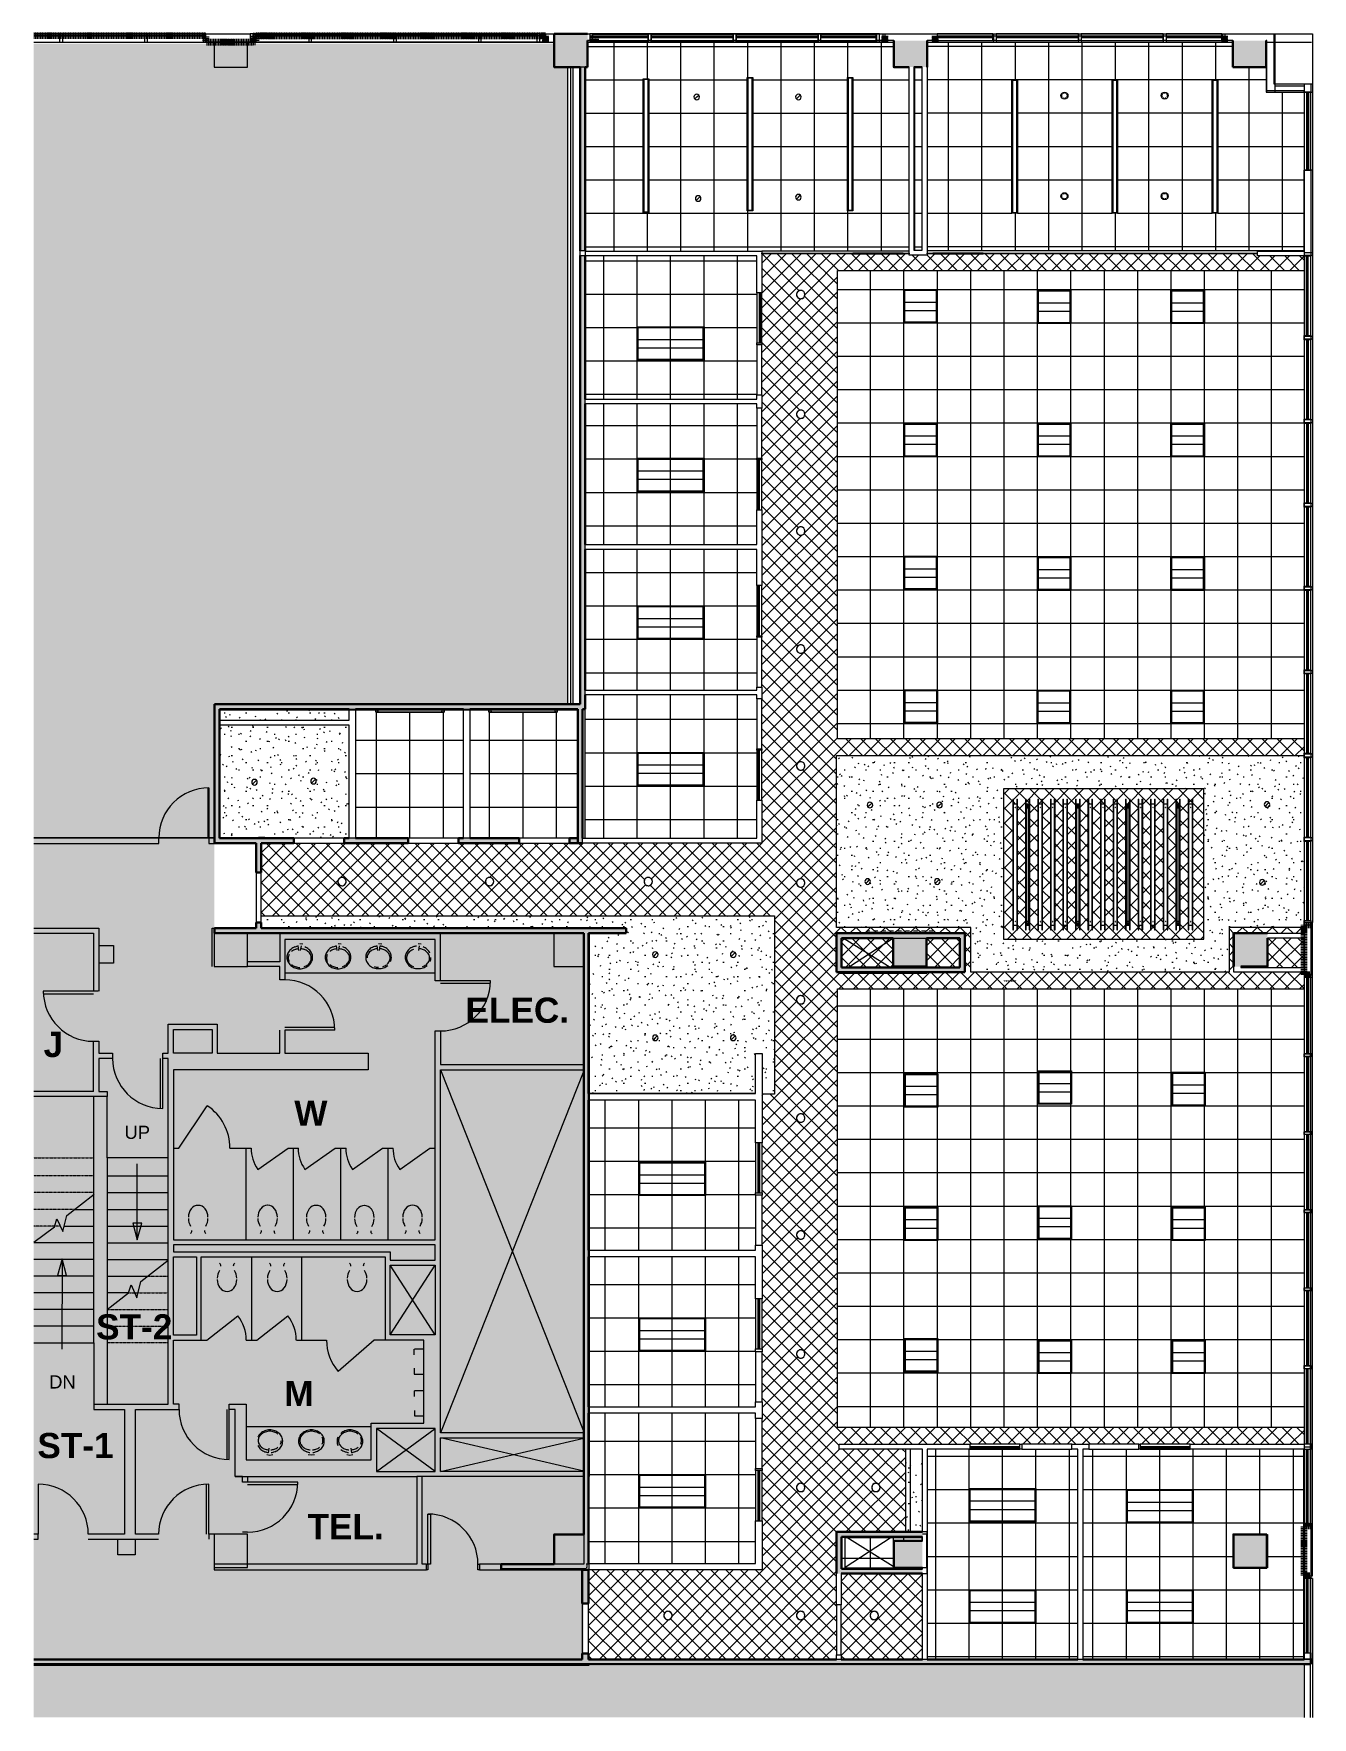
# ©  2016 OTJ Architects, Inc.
# Model space of a CAD drawing. Header units: inches. Extents: x 1220 to 2139, y 655 to 1865.
import ezdxf

# ---------------------------------------------------------------- set-up
doc = ezdxf.new("R2010")
doc.units = ezdxf.units.IN
doc.header["$MEASUREMENT"] = 0
for name, pattern in [('Dash', [0.25, 0.125, -0.125]), ('Dash 1_16_', [0.125, 0.0625, -0.0625]), ('IMPORT-Dash 1_8_ _2_', [0.3, 0.1875, -0.1125]), ('IMPORT-Dash _2_', [0.375, 0.1875, -0.1875]), ('IMPORT-Double Dash 3_8_', [1, 0.375, -0.125, 0.125, -0.125, 0.125, -0.125])]:
    doc.linetypes.add(name, pattern=pattern)
for name, color, linetype, lineweight in [('A-CLNG', 13, 'Continuous', 18), ('A-CLNG-PATT', 13, 'Continuous', 18), ('A-COLS', 52, 'Continuous', 18), ('A-DETL', 90, 'Continuous', 9), ('A-DETL-GENF', 92, 'Continuous', 9), ('A-DOOR', 7, 'Continuous', 9), ('A-DOOR-FRAM', 250, 'Continuous', 18), ('A-GLAZ', 151, 'Continuous', 18), ('A-GLAZ-CWMG', 250, 'Continuous', 18), ('A-WALL', 113, 'Continuous', 9), ('A-WALL-PATT', 111, 'Continuous', 18), ('basebuilding_dwg', 8, 'Continuous', 9), ('E-LITE-EQPM', 33, 'Continuous', 9), ('I-WALL', 2, 'Continuous', 18), ('Q-SPCQ', 91, 'Continuous', 9), ('Q-SPCQ-HDLN', 91, 'Dash', 9), ('S-COLS', 7, 'Continuous', 9)]:
    doc.layers.add(name, color=color, linetype=linetype, lineweight=lineweight)
doc.styles.add('Arial', font='arial.ttf', dxfattribs={"height": 9.46412})
doc.styles.add('Arial_B', font='arialbd.ttf', dxfattribs={"height": 18.11306})
pattern_1 = [(0, (0, 0), (20.48, 5.12), [0.845, -14.515, 0.845, -14.515, -81.92]), (0, (0, 0), (20.48, 5.12), [-30.72, 0.845, -29.875, 0.845, -14.515, -35.84]), (0, (0, 0), (20.48, 5.12), [-76.8, 0.845, -9.395, 0.845, -24.755]), (120, (7.68, 2.56), (-14.67405, 15.1762), [0.845, -14.515, 0.845, -14.515, -81.92]), (120, (7.68, 2.56), (-14.67405, 15.1762), [-30.72, 0.845, -29.875, 0.845, -14.515, -35.84]), (120, (7.68, 2.56), (-14.67405, 15.1762), [-76.8, 0.845, -9.395, 0.845, -24.755]), (240, (10.24, 12.8), (-5.80595, -20.2962), [0.845, -14.515, 0.845, -14.515, -81.92]), (240, (10.24, 12.8), (-5.80595, -20.2962), [-30.72, 0.845, -29.875, 0.845, -14.515, -35.84]), (240, (10.24, 12.8), (-5.80595, -20.2962), [-76.8, 0.845, -9.395, 0.845, -24.755])]

# ---------------------------------------------------------------- blocks, each defined once
blk = doc.blocks.new('basebuilding_dwg_Concrete-Rectangular-Column - 2_ X 2_-2452982-GROSS BLDG AREA - LEVEL 6-4771484-FIRST FLOOR RCP')
at = {"layer": 'S-COLS', "flags": 128}
blk.add_lwpolyline([(12, 12), (-12, 12), (-12, -12), (-11.2, -12)], dxfattribs=at)
blk = doc.blocks.new('basebuilding_dwg_System Panel - Glazed EXIST-BLACK-1018897-GROSS BLDG AREA - LEVEL 6-4771485-FIRST FLOOR RCP')
at = {"layer": 'A-GLAZ', "color": 7, "lineweight": 9, "flags": 128}
blk.add_lwpolyline([(-20, -1.5), (20, -1.5), (20, -0.5), (-20, -0.5)], close=True, dxfattribs=at)
blk = doc.blocks.new('basebuilding_dwg_System Panel - Glazed EXIST-BLACK-1018898-GROSS BLDG AREA - LEVEL 6-4771486-FIRST FLOOR RCP')
at = {"layer": 'A-GLAZ', "color": 7, "lineweight": 9, "flags": 128}
blk.add_lwpolyline([(-29.5, -1.5), (29.5, -1.5), (29.5, -0.5), (-29.5, -0.5)], close=True, dxfattribs=at)
blk = doc.blocks.new('basebuilding_dwg_Rectangular Mullion - 2_ x 6_ rectangular-BLACK-1018865-GROSS BLDG AREA - LEVEL 6-4771487-FIRST FLOOR RCP')
at = {"layer": 'A-GLAZ-CWMG', "flags": 128}
blk.add_lwpolyline([(-1, 6), (1, 6), (1, 0), (-1, 0)], close=True, dxfattribs=at)
blk = doc.blocks.new('basebuilding_dwg_Rectangular Mullion - 2_ x 6_ rectangular-BLACK-1018893-GROSS BLDG AREA - LEVEL 6-4771488-FIRST FLOOR RCP')
at = {"layer": 'A-GLAZ-CWMG'}
for p, q in [((-104.7, 1017.2), (-144.7, 1017.2)), ((-104.7, 1011.2), (-144.7, 1011.2))]:
    blk.add_line(p, q, dxfattribs=at)
blk = doc.blocks.new('basebuilding_dwg_Rectangular Mullion - 2_ x 6_ rectangular-BLACK-1018894-GROSS BLDG AREA - LEVEL 6-4771489-FIRST FLOOR RCP')
at = {"layer": 'A-GLAZ-CWMG'}
for p, q in [((59.3, 1017.2), (19.3, 1017.2)), ((59.3, 1011.2), (19.3, 1011.2))]:
    blk.add_line(p, q, dxfattribs=at)
blk = doc.blocks.new('basebuilding_dwg_Rectangular Mullion - 2_ x 6_ rectangular-BLACK-430961-GROSS BLDG AREA - LEVEL 6-4771490-FIRST FLOOR RCP')
at = {"layer": 'A-GLAZ-CWMG'}
for p, q in [((-43.7, 1017.2), (-102.7, 1017.2)), ((-43.7, 1011.2), (-102.7, 1011.2))]:
    blk.add_line(p, q, dxfattribs=at)
blk = doc.blocks.new('basebuilding_dwg_Rectangular Mullion - 2_ x 6_ rectangular-BLACK-167180-GROSS BLDG AREA - LEVEL 6-4771491-FIRST FLOOR RCP')
at = {"layer": 'A-GLAZ-CWMG', "flags": 128}
blk.add_lwpolyline([(0, 6), (-2, 6), (-2, 0), (0, 0)], close=True, dxfattribs=at)
blk = doc.blocks.new('basebuilding_dwg_Rectangular Mullion - 2_ x 6_ rectangular-BLACK-167181-GROSS BLDG AREA - LEVEL 6-4771492-FIRST FLOOR RCP')
at = {"layer": 'A-GLAZ-CWMG', "flags": 128}
blk.add_lwpolyline([(-2, 6), (0, 6), (0, 0), (-2, 0)], close=True, dxfattribs=at)
blk = doc.blocks.new('basebuilding_dwg_ST - TYPE F - SINGLE ALL GLASS - 36_ x 96_ NEW-1710231-GROSS BLDG AREA - LEVEL 6-4771495-FIRST FLOOR RCP')
at = {"layer": 'A-DOOR', "color": 250, "lineweight": 18, "flags": 128}
blk.add_lwpolyline([(17.5, 2), (17.5, 38), (18, 38), (18, 2)], close=True, dxfattribs=at)
at = {"layer": 'A-DOOR'}
blk.add_arc((18, 2), 36, 90, 180, dxfattribs=at)
blk = doc.blocks.new('basebuilding_dwg_ST - TYPE A - SINGLE FLUSH - 36_ x 84_ X NOT USED-2900657-GROSS BLDG AREA - LEVEL 6-4771551-FIRST FLOOR RCP')
at = {"layer": 'A-DOOR', "color": 250, "lineweight": 18, "flags": 128}
blk.add_lwpolyline([(17.5, -38), (16.2, -38), (16.2, -2), (18, -2), (18, -38)], dxfattribs=at)
at = {"layer": 'A-DOOR'}
blk.add_arc((18, -2), 36, 180, 270, dxfattribs=at)
at = {"layer": 'A-DOOR-FRAM', "flags": 128}
for points in [[(-19, -2), (-19, 2), (-18, 2), (-18, -2)], [(18, -2), (18, 2), (19, 2), (19, -2)]]:
    blk.add_lwpolyline(points, close=True, dxfattribs=at)
blk = doc.blocks.new('basebuilding_dwg-4266169-FIRST FLOOR RCP')
at = {"lineweight": 9}
for p, q in [((1220, 1865.4), (1375.6, 1865.4)), ((1220, 1863.9), (1342.1, 1863.9)), ((1238.6, 1865.4), (1238.6, 1859.4)), ((1240.6, 1865.4), (1240.6, 1859.4)), ((1299.6, 1865.4), (1299.6, 1859.4)), ((1301.6, 1865.4), (1301.6, 1859.4)), ((1342.1, 1865.4), (1342.1, 1859.4)), ((1583.6, 1865.4), (1593.9, 1865.4)), ((1586.1, 1865.4), (1586.1, 1859.4)), ((1617.9, 1865.4), (1619.6, 1865.4)), ((1827.6, 1865.4), (1910.7, 1865.4)), ((1830.1, 1865.4), (1830.1, 1859.4)), ((1867.6, 1865.4), (2075.6, 1865.4)), ((1869.1, 1865.4), (1869.1, 1859.4)), ((1909.6, 1865.4), (1909.6, 1859.4)), ((1911.6, 1865.4), (1911.6, 1859.4)), ((1970.6, 1865.4), (1970.6, 1859.4)), ((1972.6, 1865.4), (1972.6, 1859.4)), ((2031.6, 1865.4), (2031.6, 1859.4)), ((2033.6, 1865.4), (2033.6, 1859.4)), ((2074.1, 1865.4), (2074.1, 1859.4)), ((2075.7, 1865.4), (2075.7, 1859.4)), ((2111.5, 1865.4), (2138.7, 1865.4)), ((2111.7, 1865.4), (2111.7, 1823.4)), ((1220, 1859.4), (1343.6, 1859.4)), ((1220, 1859.4), (1349.6, 1859.4)), ((1220, 1859.4), (1593.9, 1859.4)), ((1373.6, 1859.4), (1375.6, 1859.4)), ((1617.9, 1859.4), (1619.6, 1859.4)), ((1861.9, 1859.4), (2081.6, 1859.4)), ((1867.6, 1859.4), (2075.6, 1859.4)), ((2105.6, 1859.4), (2138.2, 1859.4)), ((1603.6, 1841.4), (1603.6, 1383.4)), ((1605.6, 1841.4), (1605.6, 1383.4)), ((1607.6, 1383.4), (1607.6, 1841.4)), ((2111.7, 1829.4), (2138.7, 1829.4)), ((2111.7, 1827.9), (2132.7, 1827.9)), ((2132.7, 1829.4), (2132.7, 696.9)), ((2137.2, 1823.2), (2137.2, 1767.2)), ((2132.7, 1767.5), (2138.7, 1767.5)), ((2132.7, 1708.2), (2138.7, 1708.2)), ((2132.7, 1706.2), (2138.7, 1706.2)), ((2132.7, 1648.1), (2138.7, 1648.1)), ((2132.7, 1646.1), (2138.7, 1646.1)), ((2132.7, 1588), (2138.7, 1588)), ((2132.7, 1586), (2138.7, 1586)), ((2132.7, 1527.9), (2138.7, 1527.9)), ((2132.7, 1525.9), (2138.7, 1525.9)), ((2132.7, 1467.8), (2138.7, 1467.8)), ((2132.7, 1465.8), (2138.7, 1465.8)), ((2132.7, 1407.7), (2138.7, 1407.7)), ((2132.7, 1405.7), (2138.7, 1405.7)), ((2132.7, 1347.7), (2138.7, 1347.7)), ((2132.7, 1345.7), (2138.7, 1345.7)), ((1349.9, 1287.4), (1220, 1287.4)), ((2132.7, 1287.6), (2138.7, 1287.6)), ((2132.7, 1285.6), (2138.7, 1285.6)), ((2132.7, 1224.9), (2138.7, 1224.9)), ((1373.6, 1194.9), (1373.6, 1218.9)), ((1411.2, 1211.6), (1413.4, 1211.2)), ((1438.7, 1211.6), (1440.8, 1211.2)), ((1467.8, 1211.6), (1470, 1211.2)), ((1496.2, 1211.6), (1498.3, 1211.2)), ((1619.2, 1218.9), (1619.2, 828.4)), ((1835.3, 1194.3), (1802.2, 1214.9)), ((1837.1, 1214.9), (1805.4, 1194.3)), ((1837.1, 1218.9), (1837.1, 1218.9)), ((1837.1, 1215.4), (1837.1, 1194.3)), ((1861.6, 1218.9), (1837.6, 1218.9)), ((1861.6, 1194.9), (1861.6, 1215.4)), ((1861.7, 1194.3), (1861.7, 1215.4)), ((1410.6, 1206.4), (1410.1, 1209.8)), ((1411.8, 1206.4), (1412.4, 1209.8)), ((1438.1, 1206.4), (1437.5, 1209.8)), ((1439.2, 1206.4), (1439.8, 1209.8)), ((1467.2, 1206.5), (1466.7, 1209.9)), ((1468.4, 1206.5), (1469, 1209.9)), ((1496.7, 1206.4), (1497.3, 1209.9)), ((1857.7, 1194.9), (1857.7, 1194.3)), ((1861.4, 1194.9), (1861.6, 1194.9)), ((1861.7, 1190.2), (1861.7, 1190.8)), ((2132.7, 1188.9), (2138.7, 1188.9)), ((2132.7, 1187.3), (2138.7, 1187.3)), ((2137.2, 1187.3), (2137.2, 794.5)), ((1226.9, 1175.4), (1262.9, 1175.4)), ((1512.2, 1182.9), (1548.2, 1182.9)), ((1436.4, 1151.1), (1400.4, 1151.1)), ((1262.9, 1141.2), (1266.7, 1141.2)), ((1310.9, 1128.9), (1310.9, 1092.9)), ((1312.7, 1092.9), (1312.7, 1128.9)), ((2138.7, 1132.2), (2132.7, 1132.2)), ((2138.7, 1130.2), (2132.7, 1130.2)), ((1512.2, 1120.6), (1615.2, 860.5)), ((1615.2, 1120), (1512.2, 859.9)), ((1263, 1105.1), (1220, 1105.1)), ((2138.7, 1076.1), (2132.7, 1076.1)), ((2138.7, 1074.1), (2132.7, 1074.1)), ((1272.7, 1057.4), (1272.7, 880.4)), ((1294.4, 998.5), (1294.4, 1053.1)), ((1361, 1064.4), (1376.2, 1064.4)), ((1372.4, 1064.4), (1372.4, 998.4)), ((1406.4, 1064.4), (1406.4, 998.4)), ((1440.4, 1064.4), (1440.4, 998.4)), ((1474.4, 1064.4), (1474.4, 998.4)), ((1272.7, 1044.4), (1316, 1044.4)), ((1272.7, 1032.4), (1316, 1032.4)), ((1249.2, 1020.4), (1263.2, 1020.4)), ((1272.7, 1020.4), (1316, 1020.4)), ((2138.7, 1020), (2132.7, 1020)), ((2138.7, 1018), (2132.7, 1018)), ((1241.8, 1008.4), (1263.2, 1008.4)), ((1272.7, 1008.4), (1316, 1008.4)), ((1263.2, 996.4), (1220, 996.4)), ((1272.7, 996.4), (1316, 996.4)), ((1263.2, 984.4), (1220, 984.4)), ((1240.4, 984.9), (1240.2, 919.9)), ((1272.7, 984.4), (1316, 984.4)), ((1376.4, 986.4), (1376.4, 926.4)), ((1412.4, 986.4), (1412.4, 926.4)), ((1476.2, 930.1), (1508.4, 980.4)), ((1263.2, 972.4), (1220, 972.4)), ((1272.7, 972.4), (1301.8, 972.4)), ((1263.2, 960.4), (1220, 960.4)), ((1288.1, 960.4), (1272.7, 960.4)), ((2138.7, 963.8), (2132.7, 963.8)), ((2138.7, 961.8), (2132.7, 961.8)), ((1263.2, 948.4), (1220, 948.4)), ((1263.2, 936.4), (1220, 936.4)), ((1408.7, 926.4), (1430.4, 926.4)), ((1493.2, 919.8), (1493.2, 915.8)), ((2138.7, 907.7), (2132.7, 907.7)), ((2138.7, 905.7), (2132.7, 905.7)), ((1493.4, 889.9), (1493.4, 885.9)), ((1358.7, 876.6), (1358.7, 840.6)), ((1360.4, 840.6), (1360.4, 876.6)), ((1372.7, 864.4), (1462.4, 864.4)), ((1508.4, 832.1), (1466.2, 862.9)), ((1389, 848.8), (1388.4, 845.4)), ((1447.8, 848.8), (1448.3, 845.4)), ((1615.2, 832.2), (1512.2, 856.1)), ((1512.2, 832.1), (1615.2, 856)), ((2138.7, 851.6), (2132.7, 851.6)), ((2138.7, 849.6), (2132.7, 849.6)), ((1409.7, 824.4), (1373.7, 824.4)), ((1615.2, 828.4), (1499.2, 828.4)), ((1223.2, 822.9), (1223.2, 786.9)), ((1343.9, 822.9), (1343.9, 786.9)), ((1373.7, 822.6), (1409.7, 822.6)), ((1345.7, 786.9), (1345.7, 783.4)), ((1373.7, 788.4), (1369.9, 788.4)), ((2132.7, 794.5), (2138.7, 794.5)), ((2132.7, 792.9), (2138.7, 792.9)), ((1259.2, 783.4), (1309.7, 783.4)), ((1836, 784.6), (1803, 763)), ((1837.6, 763.7), (1804.2, 784.6)), ((1619.2, 765.4), (1616.9, 765.4)), ((1858.5, 762.9), (1861.6, 762.9)), ((2132.7, 755.3), (2138.7, 755.3)), ((2137.2, 755.2), (2137.2, 696.9)), ((2138.7, 755.2), (2138.7, 655.3)), ((1220, 692.9), (1619.2, 692.9)), ((2138.7, 697), (2132.7, 697)), ((2132.7, 693.4), (2132.7, 655.3)), ((2137.2, 693.4), (2137.2, 655.3)), ((2138.7, 695), (2137.7, 695))]:
    blk.add_line(p, q, dxfattribs=at)
at = {"color": 10, "linetype": 'IMPORT-Dash 1_8_ _2_', "lineweight": 106}
for p, q in [((1343.6, 1863.9), (1220, 1863.9)), ((1621.6, 1863.9), (1621.6, 1859.4)), ((1623.6, 1863.9), (1623.6, 1859.4)), ((2132.7, 1224.9), (2137.2, 1224.9)), ((2132.7, 792.9), (2137.2, 792.9))]:
    blk.add_line(p, q, dxfattribs=at)
at = {"color": 250, "lineweight": 18}
for p, q in [((1220, 1287.4), (1349.9, 1287.4)), ((1353.4, 1287.4), (1353.9, 1287.4))]:
    blk.add_line(p, q, dxfattribs=at)
at = {"linetype": 'IMPORT-Dash _2_', "lineweight": 9}
for p, q in [((1220, 1057.4), (1263.2, 1057.4)), ((1263.2, 1044.4), (1220, 1044.4)), ((1263.2, 1032.4), (1220, 1032.4)), ((1249.2, 1020.4), (1220, 1020.4)), ((1239, 1008.4), (1220, 1008.4)), ((1301.8, 972.4), (1316.7, 972.4)), ((1288.8, 960.4), (1316, 960.4)), ((1272.7, 948.4), (1316, 948.4)), ((1272.7, 936.4), (1316, 936.4)), ((1316, 924.4), (1272.7, 924.4))]:
    blk.add_line(p, q, dxfattribs=at)
at = {"lineweight": 9, "flags": 128}
for points in [[(1343.6, 1859.4), (1343.6, 1865.4), (1220, 1865.4)], [(1587.6, 1865.4), (1587.6, 1859.4), (1379.6, 1859.4)], [(1831.6, 1865.4), (1831.6, 1859.4), (1623.6, 1859.4)], [(1869.1, 1863.9), (1910.6, 1863.9), (2032.6, 1863.9), (2074.1, 1863.9)], [(2032.7, 1865.4), (2138.7, 1865.4), (2138.7, 1767.2), (2138.7, 1226.5)], [(1583.6, 1859.4), (1593.6, 1859.4), (1593.6, 1841.4), (1593.9, 1841.4)], [(1827.6, 1859.4), (1837.6, 1859.4), (1837.6, 1841.4), (1837.9, 1841.4)], [(2105.7, 1859.4), (2105.7, 1823.4), (2138.7, 1823.4)], [(1353.9, 1379.4), (1607.6, 1379.4), (1607.6, 1379.9)], [(1386.4, 1287.2), (1386.4, 1287.4), (1353.9, 1287.4), (1353.9, 1379.4)], [(1220, 1283.4), (1309.9, 1283.4), (1309.9, 1287.4), (1220, 1287.4)], [(1349.9, 1287.4), (1345.9, 1287.4), (1345.9, 1283.4), (1379.9, 1283.4)], [(1386.1, 1287.2), (1386.1, 1287.7), (1381.6, 1287.7)], [(1383.4, 1283.4), (1386.4, 1283.4), (1386.4, 1283.7)], [(1220, 1222.4), (1266.7, 1222.4), (1266.7, 1177.2)], [(1348.2, 1194.9), (1348.2, 1222.4), (1349.9, 1222.4)], [(1383.4, 1222.4), (1386.1, 1222.4), (1386.1, 1222.7), (1383.4, 1222.7)], [(2132.7, 756.9), (2138.7, 756.9), (2138.7, 794.5), (2138.7, 1187.3), (2138.7, 1226.5), (2132.7, 1226.5)], [(1220, 1218.9), (1262.9, 1218.9), (1262.9, 1177.2)], [(1349.9, 1218.9), (1349.6, 1218.9), (1349.6, 1194.9), (1373.6, 1194.9)], [(1373.7, 1218.6), (1396.9, 1218.6), (1396.9, 1198.4), (1373.7, 1198.4)], [(1400.4, 1190.4), (1508.4, 1190.4), (1508.4, 1214.4), (1400.4, 1214.4), (1400.4, 1185.3), (1396.9, 1185.3), (1396.9, 1194.9), (1373.7, 1194.9)], [(1512.2, 1184.6), (1508.4, 1184.6), (1508.4, 1214.4)], [(1548.2, 1184.6), (1512.2, 1184.6), (1512.2, 1218.6), (1593.6, 1218.6)], [(1593.6, 1218.9), (1593.6, 1194.9), (1615.2, 1194.9)], [(1266.7, 1210), (1277.4, 1210), (1277.4, 1197.4), (1266.7, 1197.4)], [(1799, 1190.8), (1799, 1190.2), (1861.7, 1190.2)], [(1266.4, 1177.2), (1262.9, 1177.2), (1226.9, 1177.2)], [(1220, 924.4), (1263.2, 924.4), (1263.2, 880.4), (1316.7, 880.4), (1316.7, 1128.9), (1312.7, 1128.9), (1312.7, 1132.6), (1316.7, 1132.6), (1316.7, 1153.4), (1351.9, 1153.4), (1351.9, 1132.6), (1396.9, 1132.6), (1396.9, 1149.3)], [(1262.9, 1105.1), (1262.9, 1141.2), (1266.7, 1141.2), (1266.7, 1132.6), (1276.7, 1132.6), (1276.7, 1128.9), (1266.7, 1128.9), (1266.7, 1105.1), (1272.7, 1105.1), (1272.7, 1101.4), (1220, 1101.4)], [(1436.4, 1149.3), (1400.4, 1149.3), (1400.4, 1132.6), (1460.4, 1132.6), (1460.4, 1120.6), (1320.4, 1120.6), (1320.4, 998.4), (1508.4, 998.4), (1508.4, 1148.6), (1512.2, 1148.6), (1512.2, 1124.4), (1615.2, 1124.4)], [(1615.2, 859.9), (1512.2, 859.9), (1512.2, 1120.6), (1615.2, 1120.6)], [(1263.2, 924.4), (1263.2, 1057.4), (1263.2, 1101.4)], [(1316, 1057.4), (1272.7, 1057.4), (1272.7, 1101.4)], [(1320.4, 1064.4), (1324.3, 1064.4), (1344.7, 1094.8)], [(1381.1, 1049.1), (1402.7, 1064.4), (1410.2, 1064.4)], [(1414.8, 1049.1), (1436.5, 1064.4), (1444.4, 1064.4)], [(1449.1, 1049.1), (1470.7, 1064.4), (1478.2, 1064.4)], [(1483, 1049.1), (1504.6, 1064.4), (1508.4, 1064.4)], [(1220, 996.9), (1234.9, 1007.9), (1236.7, 1013.6), (1240.8, 1004.4), (1243.7, 1016.1), (1263.4, 1031.4)], [(1272.7, 948.4), (1288.1, 960.4), (1289.9, 966.1), (1294, 956.9), (1296.9, 968.6), (1316.7, 983.9)], [(1340.4, 926.4), (1340.4, 986.4), (1472.4, 986.4), (1472.4, 926.4), (1464.5, 926.4), (1438.8, 903.9)], [(1508.4, 930.1), (1476.2, 980.4), (1508.4, 980.4), (1508.4, 930.1), (1476.2, 930.1), (1476.2, 980.4)], [(1309.7, 786.9), (1293.2, 786.9), (1293.2, 876.6), (1324.4, 876.6), (1324.4, 880.4), (1320.4, 880.4), (1320.4, 926.4), (1340.4, 926.4), (1344.3, 926.4), (1366.7, 943.8)], [(1372.7, 926.4), (1380.2, 926.4), (1402.6, 943.8)], [(1373.7, 828.4), (1373.7, 824.4), (1369.9, 824.4), (1369.9, 828.4), (1364.7, 828.4), (1364.7, 876.6), (1360.4, 876.6), (1360.4, 880.4), (1372.7, 880.4), (1372.7, 840.4), (1462.4, 840.4), (1462.4, 866.7), (1500.2, 866.7), (1500.2, 926.4), (1472.4, 926.4)], [(1493.4, 906.2), (1493.4, 901.9), (1500.2, 901.9), (1500.2, 919.9), (1493.6, 919.9)], [(1493.6, 875.9), (1493.6, 871.9), (1500.2, 871.9), (1500.2, 889.9), (1493.6, 889.9)], [(1263.2, 880.4), (1263.2, 876.6), (1285.2, 876.6), (1285.2, 786.9), (1259.2, 786.9)], [(1466.2, 832.1), (1508.4, 862.9), (1466.2, 862.9), (1466.2, 832.1), (1508.4, 832.1), (1508.4, 862.9)], [(1615.2, 832.1), (1512.2, 832.1), (1512.2, 856.1), (1615.2, 856.1)], [(1391.8, 844), (1389.6, 843.6), (1387.4, 844)], [(1421.7, 844), (1419.5, 843.7), (1417.3, 844)], [(1449.4, 844), (1447.2, 843.6), (1445, 844)], [(1364.7, 828.4), (1495.2, 828.4), (1495.2, 765.4), (1349.6, 765.4), (1349.6, 761.4), (1502.2, 761.4), (1502.2, 765.4), (1499.2, 765.4), (1499.2, 828.4), (1495.2, 828.4)], [(1618.7, 761.4), (1619.2, 761.4), (1619.2, 828.4), (1618.7, 828.4)], [(1349.6, 786.9), (1345.7, 786.9), (1345.7, 822.9)], [(1220, 783.4), (1223.2, 783.4), (1223.2, 786.9), (1220, 786.9)], [(1615.2, 786.9), (1593.6, 786.9), (1593.6, 765.4)], [(1858.5, 758.6), (1862, 758.6), (1862, 788.6), (1858.5, 788.6)], [(1861.6, 762.9), (1861.6, 786.9), (1858.5, 786.9)], [(2105.6, 786.8), (2105.6, 786.9), (2081.6, 786.9), (2081.6, 762.9), (2082, 762.9)], [(1293, 782.8), (1293, 772.1), (1280.5, 772.1), (1280.5, 782.8)], [(1803, 784.6), (1858, 784.6), (1858, 782.2)], [(1858, 762.8), (1858, 762.6), (1803, 762.6), (1803, 784.6)], [(1837.6, 785.1), (1837.6, 762.9), (1837.9, 762.9)], [(1555.9, 765.4), (1540.2, 765.4), (1540.2, 761.4), (1614, 761.4)], [(1616.9, 762.9), (1617.6, 762.9), (1617.6, 765.8)]]:
    blk.add_lwpolyline(points, dxfattribs=at)
at = {"color": 250, "lineweight": 18, "flags": 128}
blk.add_lwpolyline([(1587.6, 1859.4), (1587.6, 1863.9), (1379.6, 1863.9), (1379.6, 1859.4), (1343.6, 1859.4), (1343.6, 1863.9), (1220, 1863.9)], dxfattribs=at)
at = {"color": 10, "linetype": 'IMPORT-Dash 1_8_ _2_', "lineweight": 106, "flags": 128}
for points in [[(1587.6, 1859.4), (1587.6, 1863.9), (1379.6, 1863.9), (1379.6, 1859.4), (1343.6, 1859.4), (1343.6, 1863.9), (1343.6, 1859.4), (1377.6, 1859.4), (1377.6, 1863.9), (1587.6, 1863.9), (1587.6, 1859.4)], [(1831.6, 1859.4), (1831.6, 1863.9), (1831.6, 1859.4)], [(1867.6, 1859.4), (1867.6, 1863.9), (1867.6, 1859.4)], [(2075.6, 1859.4), (2075.6, 1863.9), (2075.6, 1859.4)], [(2137.2, 1188.9), (2132.7, 1188.9), (2132.7, 1224.9)], [(2137.2, 1188.9), (2132.7, 1188.9), (2132.7, 1224.9), (2137.2, 1224.9)], [(2137.2, 756.9), (2132.7, 756.9), (2132.7, 792.9)], [(2137.2, 756.9), (2132.7, 756.9), (2132.7, 792.9), (2137.2, 792.9)]]:
    blk.add_lwpolyline(points, dxfattribs=at)
at = {"lineweight": 9, "flags": 128}
for points in [[(1373.6, 1841.4), (1373.6, 1859.4), (1349.6, 1859.4), (1349.6, 1841.4)], [(1320.4, 1149.6), (1348.2, 1149.6), (1348.2, 1132.6), (1320.4, 1132.6)], [(1297.6, 1010.5), (1291.1, 1010.5), (1294.4, 998.5)], [(1508.4, 994.9), (1320.4, 994.9), (1320.4, 989.9), (1476.2, 989.9), (1476.2, 983.9), (1508.4, 983.9)], [(1237.1, 972.9), (1243.6, 972.9), (1240.4, 984.9)], [(1320.4, 986.4), (1336.9, 986.4), (1336.9, 929.9), (1320.4, 929.9)], [(1373.6, 762.9), (1373.6, 786.9), (1349.6, 786.9), (1349.6, 762.9)]]:
    blk.add_lwpolyline(points, close=True, dxfattribs=at)
at = {"lineweight": 9}
for centre, radius, start, end in [((1409.1, 1201.5), 7.18, 154.8321, 180.0458), ((1409.1, 1201.5), 7.18, 180.0458, 205.2595), ((1410.1, 1201), 8.28, 131.384, 154.8321), ((1410.1, 1202), 8.28, 205.2595, 228.7076), ((1408.4, 1201), 5.53, 152.763, 179.7311), ((1408.4, 1201), 5.53, 179.7311, 206.6992), ((1410.8, 1200.3), 9.26, 110.0668, 131.384), ((1410.6, 1199.3), 8.39, 108.3649, 128.8787), ((1411.2, 1199.1), 10.5, 95.7137, 110.0668), ((1411.2, 1197.6), 10.1, 94.1658, 108.3649), ((1411.2, 1197.6), 10.1, 71.0973, 85.2964), ((1411.7, 1199.3), 8.39, 50.5835, 71.0973), ((1411.6, 1200.3), 9.26, 48.7076, 70.0248), ((1412.6, 1200.3), 7.02, 26.6992, 50.5835), ((1412.6, 1201.7), 7.02, 308.8787, 332.763), ((1412.2, 1201), 8.28, 25.2595, 48.7076), ((1412.2, 1202), 8.28, 311.384, 334.8321), ((1413.9, 1201), 5.53, 332.763, 359.7311), ((1413.9, 1201), 5.53, 359.7311, 26.6992), ((1413.2, 1201.5), 7.18, 0.0458, 25.2595), ((1413.2, 1201.5), 7.18, 334.8321, 0.0458), ((1436.6, 1201.5), 7.18, 154.8321, 180.0458), ((1436.6, 1201.5), 7.18, 180.0458, 205.2595), ((1437.6, 1201), 8.28, 131.384, 154.8321), ((1437.6, 1202), 8.28, 205.2595, 228.7076), ((1435.9, 1201.1), 5.53, 152.763, 179.7311), ((1435.9, 1201.1), 5.53, 179.7311, 206.6992), ((1438.2, 1200.3), 9.26, 110.0668, 131.384), ((1438.1, 1199.3), 8.39, 108.3649, 128.8787), ((1438.6, 1199.1), 10.5, 95.7137, 110.0668), ((1438.6, 1197.6), 10.1, 94.1658, 108.3649), ((1438.6, 1197.6), 10.1, 71.0973, 85.2964), ((1439.2, 1199.3), 8.39, 50.5835, 71.0973), ((1439, 1200.3), 9.26, 48.7076, 70.0248), ((1440, 1200.4), 7.02, 26.6992, 50.5835), ((1440.1, 1201.7), 7.02, 308.8787, 332.763), ((1439.7, 1201), 8.28, 25.2595, 48.7076), ((1439.7, 1202), 8.28, 311.384, 334.8321), ((1441.4, 1201), 5.53, 359.7311, 26.6992), ((1441.4, 1201), 5.53, 332.763, 359.7311), ((1440.7, 1201.5), 7.18, 0.0458, 25.2595), ((1440.7, 1201.5), 7.18, 334.8321, 0.0458), ((1465.7, 1201.5), 7.18, 154.8321, 180.0458), ((1465.7, 1201.5), 7.18, 180.0458, 205.2595), ((1466.7, 1201.1), 8.28, 131.384, 154.8321), ((1466.7, 1202), 8.28, 205.2595, 228.7076), ((1465, 1201.1), 5.53, 152.763, 179.7311), ((1466.3, 1200.4), 7.02, 128.8787, 152.763), ((1467.3, 1200.3), 9.26, 110.0668, 131.384), ((1467.2, 1199.3), 8.39, 108.3649, 128.8787), ((1467.8, 1199.2), 10.5, 95.7137, 110.0668), ((1467.7, 1197.7), 10.1, 94.1658, 108.3649), ((1467.7, 1197.7), 10.1, 71.0973, 85.2964), ((1467.8, 1199.2), 10.5, 70.0248, 83.9089), ((1468.3, 1199.3), 8.39, 50.5835, 71.0973), ((1468.2, 1200.3), 9.26, 48.7076, 70.0248), ((1469.2, 1200.4), 7.02, 26.6992, 50.5835), ((1469.2, 1201.8), 7.02, 308.8787, 332.763), ((1468.8, 1201.1), 8.28, 25.2595, 48.7076), ((1470.5, 1201.1), 5.53, 332.763, 359.7311), ((1470.5, 1201.1), 5.53, 359.7311, 26.6992), ((1469.8, 1201.5), 7.18, 0.0458, 25.2595), ((1469.8, 1201.5), 7.18, 334.8321, 0.0458), ((1494.1, 1201.5), 7.18, 154.8321, 180.0458), ((1494.1, 1201.5), 7.18, 180.0458, 205.2595), ((1495.1, 1201), 8.28, 131.384, 154.8321), ((1495.1, 1202), 8.28, 205.2595, 228.7076), ((1493.4, 1201.1), 5.53, 152.763, 179.7311), ((1493.4, 1201.1), 5.53, 179.7311, 206.6992), ((1494.7, 1201.7), 7.02, 206.6992, 230.5835), ((1494.7, 1200.4), 7.02, 128.8787, 152.763), ((1495.7, 1200.3), 9.26, 110.0668, 131.384), ((1495.6, 1199.3), 8.39, 108.3649, 128.8787), ((1496.1, 1199.2), 10.5, 95.7137, 110.0668), ((1496.1, 1197.7), 10.1, 71.0973, 85.2964), ((1496.7, 1199.3), 8.39, 50.5835, 71.0973), ((1496.6, 1200.3), 9.26, 48.7076, 70.0248), ((1497.5, 1200.4), 7.02, 26.6992, 50.5835), ((1497.6, 1201.7), 7.02, 308.8787, 332.763), ((1497.2, 1201), 8.28, 25.2595, 48.7076), ((1498.9, 1201), 5.53, 359.7311, 26.6992), ((1498.9, 1201), 5.53, 332.763, 359.7311), ((1498.2, 1201.5), 7.18, 334.8321, 0.0458), ((1410.8, 1202.7), 9.26, 228.7076, 250.0248), ((1410.6, 1202.8), 8.39, 230.5835, 251.0973), ((1411.2, 1203.8), 10.5, 250.0248, 270.0458), ((1411.2, 1204.4), 10.1, 251.0973, 269.7311), ((1411.2, 1203.8), 10.5, 270.0458, 290.0668), ((1411.7, 1202.8), 8.39, 288.3649, 308.8787), ((1411.6, 1202.7), 9.26, 290.0668, 311.384), ((1438.2, 1202.7), 9.26, 228.7076, 250.0248), ((1438.1, 1202.8), 8.39, 230.5835, 251.0973), ((1438.6, 1203.8), 10.5, 250.0248, 270.0458), ((1438.6, 1204.4), 10.1, 251.0973, 269.7311), ((1438.6, 1203.8), 10.5, 270.0458, 290.0668), ((1439.2, 1202.8), 8.39, 288.3649, 308.8787), ((1439, 1202.7), 9.26, 290.0668, 311.384), ((1467.3, 1202.7), 9.26, 228.7076, 250.0248), ((1467.8, 1203.9), 10.5, 250.0248, 270.0458), ((1467.8, 1204.5), 10.1, 251.0973, 269.7311), ((1467.8, 1203.9), 10.5, 270.0458, 290.0668), ((1468.3, 1202.8), 8.39, 288.3649, 308.8787), ((1468.2, 1202.7), 9.26, 290.0668, 311.384), ((1495.7, 1202.7), 9.26, 228.7076, 250.0248), ((1495.6, 1202.8), 8.39, 230.5835, 251.0973), ((1496.1, 1203.9), 10.5, 250.0248, 270.0458), ((1496.1, 1203.9), 10.5, 270.0458, 290.0668), ((1496.7, 1202.8), 8.39, 288.3649, 308.8787), ((1496.5, 1202.7), 9.26, 290.0668, 311.384), ((1262.9, 1177.2), 36, 180, 270), ((1400.4, 1149.3), 36, 0, 90), ((1512.2, 1184.6), 36, 270, 0), ((1312.7, 1128.9), 36, 180, 270), ((1324.3, 1064.4), 36.7, 0, 56.1774), ((1402.7, 1064.4), 26.5, 180, 215.1526), ((1436.5, 1064.4), 26.5, 180, 215.1526), ((1470.7, 1064.4), 26.5, 180, 215.1526), ((1504.6, 1064.4), 26.5, 180, 215.1526), ((1341.9, 1014.5), 10.8, 144.4623, 178.6678), ((1338, 1017.2), 6.08, 89.2152, 143.9149), ((1338.2, 1017.2), 6.08, 36.0851, 90.7848), ((1334.4, 1014.5), 10.8, 1.3322, 35.5377), ((1391.8, 1014.6), 10.8, 144.4623, 178.6678), ((1388, 1017.3), 6.08, 89.2152, 143.9149), ((1388.2, 1017.3), 6.08, 36.0851, 90.7848), ((1384.3, 1014.6), 10.8, 1.3322, 35.5377), ((1426.7, 1014.5), 10.8, 144.4623, 178.6678), ((1422.9, 1017.2), 6.08, 89.2152, 143.9149), ((1423, 1017.2), 6.08, 36.0851, 90.7848), ((1419.2, 1014.5), 10.8, 1.3322, 35.5377), ((1461.3, 1014.4), 10.8, 144.4623, 178.6678), ((1457.5, 1017.1), 6.08, 89.2152, 143.9149), ((1457.6, 1017.1), 6.08, 36.0851, 90.7848), ((1453.8, 1014.4), 10.8, 1.3322, 35.5377), ((1495.9, 1014.6), 10.8, 144.4623, 178.6678), ((1492.1, 1017.3), 6.08, 89.2152, 143.9149), ((1492.2, 1017.3), 6.08, 36.0851, 90.7848), ((1488.4, 1014.6), 10.8, 1.3322, 35.5377), ((1341.9, 1014), 10.8, 181.3322, 211.8858), ((1330.6, 1005.1), 3, 315, 0), ((1345.6, 1005.1), 3, 180, 225), ((1334.4, 1014), 10.8, 328.1142, 358.6678), ((1391.8, 1014.1), 10.8, 181.3322, 211.8858), ((1380.6, 1005.1), 3, 315, 0), ((1395.6, 1005.1), 3, 180, 225), ((1384.3, 1014.1), 10.8, 328.1142, 358.6678), ((1426.7, 1014), 10.8, 181.3322, 211.8858), ((1415.4, 1005.1), 3, 315, 0), ((1430.5, 1005.1), 3, 180, 225), ((1419.2, 1014), 10.8, 328.1142, 358.6678), ((1461.3, 1013.9), 10.8, 181.3322, 211.8858), ((1450, 1005), 3, 315, 0), ((1465.1, 1005), 3, 180, 225), ((1453.8, 1013.9), 10.8, 328.1142, 358.6678), ((1495.9, 1014.1), 10.8, 181.3322, 211.8858), ((1484.6, 1005.1), 3, 315, 0), ((1499.7, 1005.1), 3, 180, 225), ((1488.4, 1014.1), 10.8, 328.1142, 358.6678), ((1351.4, 979.6), 3, 0, 45), ((1366.4, 979.6), 3, 135, 180), ((1387.4, 979.6), 3, 0, 45), ((1402.4, 979.6), 3, 135, 180), ((1444.8, 979.6), 3, 0, 45), ((1459.8, 979.6), 3, 135, 180), ((1362.6, 970.7), 10.8, 148.1142, 178.6678), ((1362.6, 970.2), 10.8, 181.3322, 215.5377), ((1355.1, 970.2), 10.8, 324.4623, 358.6678), ((1355.1, 970.7), 10.8, 1.3322, 31.8858), ((1398.7, 970.7), 10.8, 148.1142, 178.6678), ((1398.7, 970.2), 10.8, 181.3322, 215.5377), ((1391.2, 970.2), 10.8, 324.4623, 358.6678), ((1391.2, 970.7), 10.8, 1.3322, 31.8858), ((1456.1, 970.7), 10.8, 148.1142, 178.6678), ((1456.1, 970.2), 10.8, 181.3322, 215.5377), ((1448.6, 970.2), 10.8, 324.4623, 358.6678), ((1448.6, 970.7), 10.8, 1.3322, 31.8858), ((1358.8, 967.5), 6.08, 216.0851, 270.7848), ((1359, 967.5), 6.08, 269.2152, 323.9149), ((1394.8, 967.5), 6.08, 216.0851, 270.7848), ((1395, 967.5), 6.08, 269.2152, 323.9149), ((1452.2, 967.5), 6.08, 216.0851, 270.7848), ((1452.4, 967.5), 6.08, 269.2152, 323.9149), ((1344.3, 926.4), 28.4, 0, 37.8069), ((1380.2, 926.4), 28.4, 0, 37.8069), ((1464.5, 926.4), 34.1, 180, 221.0974), ((1360.4, 876.6), 36, 180, 270), ((1388.5, 853.2), 8.28, 131.6529, 155.1011), ((1389.2, 852.5), 9.26, 110.3357, 131.6529), ((1389, 852.4), 8.39, 108.6338, 129.1476), ((1389.6, 851.4), 10.5, 90.3147, 110.3357), ((1389.6, 850.8), 10.1, 90, 108.6338), ((1389.6, 851.4), 10.5, 70.2937, 90.3147), ((1389.6, 850.8), 10.1, 71.3662, 90), ((1390.2, 852.4), 8.39, 50.8524, 71.3662), ((1390, 852.5), 9.26, 48.9765, 70.2937), ((1390.7, 853.3), 8.28, 25.5284, 48.9765), ((1418.4, 853.3), 8.28, 131.6529, 155.1011), ((1419.1, 852.5), 9.26, 110.3357, 131.6529), ((1418.9, 852.5), 8.39, 108.6338, 129.1476), ((1419.5, 851.4), 10.5, 90.3147, 110.3357), ((1419.5, 850.8), 10.1, 90, 108.6338), ((1419.5, 851.4), 10.5, 70.2937, 90.3147), ((1419.5, 850.8), 10.1, 71.3662, 90), ((1420.1, 852.5), 8.39, 50.8524, 71.3662), ((1419.9, 852.5), 9.26, 48.9765, 70.2937), ((1420.6, 853.3), 8.28, 25.5284, 48.9765), ((1446.8, 852.5), 9.26, 110.3357, 131.6529), ((1446.7, 852.4), 8.39, 108.6338, 129.1476), ((1447.2, 851.4), 10.5, 90.3147, 110.3357), ((1447.2, 850.8), 10.1, 90, 108.6338), ((1447.2, 851.4), 10.5, 70.2937, 90.3147), ((1447.2, 850.8), 10.1, 71.3662, 90), ((1447.8, 852.4), 8.39, 50.8524, 71.3662), ((1447.6, 852.5), 9.26, 48.9765, 70.2937), ((1448.3, 853.3), 8.28, 25.5284, 48.9765), ((1388.5, 854.2), 8.28, 205.5284, 228.9765), ((1386.8, 854.2), 5.53, 153.0319, 180), ((1386.8, 854.2), 5.53, 180, 206.9681), ((1388.2, 853.5), 7.02, 129.1476, 153.0319), ((1388.2, 854.9), 7.02, 206.9681, 230.8524), ((1389.2, 854.9), 9.26, 228.9765, 250.2937), ((1389, 855.9), 8.39, 230.8524, 251.3662), ((1389.6, 857.6), 10.1, 251.3662, 265.5653), ((1389.6, 857.6), 10.1, 274.4347, 288.6338), ((1390.2, 855.9), 8.39, 288.6338, 309.1476), ((1390, 854.9), 9.26, 290.3357, 311.6529), ((1390.7, 854.2), 8.28, 311.6529, 335.1011), ((1392.4, 854.2), 5.53, 333.0319, 0), ((1391.7, 853.7), 7.18, 0.3147, 25.5284), ((1391.7, 853.7), 7.18, 335.1011, 0.3147), ((1417.4, 853.7), 7.18, 155.1011, 180.3147), ((1417.4, 853.7), 7.18, 180.3147, 205.5284), ((1418.4, 854.2), 8.28, 205.5284, 228.9765), ((1416.7, 854.2), 5.53, 153.0319, 180), ((1416.7, 854.2), 5.53, 180, 206.9681), ((1418.1, 853.5), 7.02, 129.1476, 153.0319), ((1418.1, 854.9), 7.02, 206.9681, 230.8524), ((1419.1, 855), 9.26, 228.9765, 250.2937), ((1418.9, 855.9), 8.39, 230.8524, 251.3662), ((1419.5, 857.6), 10.1, 251.3662, 265.5653), ((1419.5, 857.6), 10.1, 274.4347, 288.6338), ((1420.1, 855.9), 8.39, 288.6338, 309.1476), ((1419.9, 855), 9.26, 290.3357, 311.6529), ((1420.6, 854.2), 8.28, 311.6529, 335.1011), ((1422.3, 854.2), 5.53, 0, 26.9681), ((1422.3, 854.2), 5.53, 333.0319, 0), ((1421.6, 853.8), 7.18, 0.3147, 25.5284), ((1421.6, 853.8), 7.18, 335.1011, 0.3147), ((1445.1, 853.7), 7.18, 155.1011, 180.3147), ((1445.1, 853.7), 7.18, 180.3147, 205.5284), ((1444.5, 854.2), 5.53, 153.0319, 180), ((1444.5, 854.2), 5.53, 180, 206.9681), ((1445.8, 853.5), 7.02, 129.1476, 153.0319), ((1445.8, 854.9), 7.02, 206.9681, 230.8524), ((1446.8, 854.9), 9.26, 228.9765, 250.2937), ((1446.7, 855.9), 8.39, 230.8524, 251.3662), ((1447.2, 857.6), 10.1, 251.3662, 265.5653), ((1447.2, 857.6), 10.1, 274.4347, 288.6338), ((1447.8, 855.9), 8.39, 288.6338, 309.1476), ((1447.6, 854.9), 9.26, 290.3357, 311.6529), ((1448.3, 854.2), 8.28, 311.6529, 335.1011), ((1450, 854.2), 5.53, 0, 26.9681), ((1450, 854.2), 5.53, 333.0319, 0), ((1449.3, 853.7), 7.18, 0.3147, 25.5284), ((1449.3, 853.7), 7.18, 335.1011, 0.3147), ((1389.6, 856.1), 10.5, 250.2937, 264.1778), ((1389.6, 856.1), 10.5, 275.9826, 290.3357), ((1419.5, 856.1), 10.5, 250.2937, 264.1778), ((1419.5, 856.1), 10.5, 275.9826, 290.3357), ((1447.2, 856.1), 10.5, 250.2937, 264.1778), ((1447.2, 856.1), 10.5, 275.9826, 290.3357), ((1373.7, 824.4), 36, 270, 0), ((1223.2, 786.9), 36, 0, 90), ((1345.7, 786.9), 36, 90, 180)]:
    blk.add_arc(centre, radius, start, end, dxfattribs=at)
at = {"rotation": 180}
for name, p in [('basebuilding_dwg_Rectangular Mullion - 2_ x 6_ rectangular-BLACK-167180-GROSS BLDG AREA - LEVEL 6-4771491-FIRST FLOOR RCP', (1375.6, 1865.4)), ('basebuilding_dwg_Rectangular Mullion - 2_ x 6_ rectangular-BLACK-167180-GROSS BLDG AREA - LEVEL 6-4771491-FIRST FLOOR RCP', (1619.6, 1865.4)), ('basebuilding_dwg_ST - TYPE A - SINGLE FLUSH - 36_ x 84_ X NOT USED-2900657-GROSS BLDG AREA - LEVEL 6-4771551-FIRST FLOOR RCP', (1521.2, 763.4))]:
    blk.add_blockref(name, p, dxfattribs=at)
for name, p in [('basebuilding_dwg_Rectangular Mullion - 2_ x 6_ rectangular-BLACK-1018893-GROSS BLDG AREA - LEVEL 6-4771488-FIRST FLOOR RCP', (1522.3, 848.2)), ('basebuilding_dwg_System Panel - Glazed EXIST-BLACK-1018897-GROSS BLDG AREA - LEVEL 6-4771485-FIRST FLOOR RCP', (1397.6, 1865.4)), ('basebuilding_dwg_Rectangular Mullion - 2_ x 6_ rectangular-BLACK-430961-GROSS BLDG AREA - LEVEL 6-4771490-FIRST FLOOR RCP', (1522.3, 848.2)), ('basebuilding_dwg_System Panel - Glazed EXIST-BLACK-1018898-GROSS BLDG AREA - LEVEL 6-4771486-FIRST FLOOR RCP', (1449.1, 1865.4)), ('basebuilding_dwg_Rectangular Mullion - 2_ x 6_ rectangular-BLACK-430961-GROSS BLDG AREA - LEVEL 6-4771490-FIRST FLOOR RCP', (1583.3, 848.2)), ('basebuilding_dwg_System Panel - Glazed EXIST-BLACK-1018898-GROSS BLDG AREA - LEVEL 6-4771486-FIRST FLOOR RCP', (1510.1, 1865.4)), ('basebuilding_dwg_Rectangular Mullion - 2_ x 6_ rectangular-BLACK-1018894-GROSS BLDG AREA - LEVEL 6-4771489-FIRST FLOOR RCP', (1522.3, 848.2)), ('basebuilding_dwg_System Panel - Glazed EXIST-BLACK-1018897-GROSS BLDG AREA - LEVEL 6-4771485-FIRST FLOOR RCP', (1561.6, 1865.4)), ('basebuilding_dwg_Rectangular Mullion - 2_ x 6_ rectangular-BLACK-1018893-GROSS BLDG AREA - LEVEL 6-4771488-FIRST FLOOR RCP', (1766.3, 848.2)), ('basebuilding_dwg_System Panel - Glazed EXIST-BLACK-1018897-GROSS BLDG AREA - LEVEL 6-4771485-FIRST FLOOR RCP', (1641.6, 1865.4)), ('basebuilding_dwg_Rectangular Mullion - 2_ x 6_ rectangular-BLACK-430961-GROSS BLDG AREA - LEVEL 6-4771490-FIRST FLOOR RCP', (1766.3, 848.2)), ('basebuilding_dwg_System Panel - Glazed EXIST-BLACK-1018898-GROSS BLDG AREA - LEVEL 6-4771486-FIRST FLOOR RCP', (1693.1, 1865.4)), ('basebuilding_dwg_Rectangular Mullion - 2_ x 6_ rectangular-BLACK-430961-GROSS BLDG AREA - LEVEL 6-4771490-FIRST FLOOR RCP', (1827.3, 848.2)), ('basebuilding_dwg_System Panel - Glazed EXIST-BLACK-1018898-GROSS BLDG AREA - LEVEL 6-4771486-FIRST FLOOR RCP', (1754.1, 1865.4)), ('basebuilding_dwg_Rectangular Mullion - 2_ x 6_ rectangular-BLACK-1018894-GROSS BLDG AREA - LEVEL 6-4771489-FIRST FLOOR RCP', (1766.3, 848.2)), ('basebuilding_dwg_System Panel - Glazed EXIST-BLACK-1018897-GROSS BLDG AREA - LEVEL 6-4771485-FIRST FLOOR RCP', (1805.6, 1865.4)), ('basebuilding_dwg_ST - TYPE F - SINGLE ALL GLASS - 36_ x 96_ NEW-1710231-GROSS BLDG AREA - LEVEL 6-4771495-FIRST FLOOR RCP', (1327.9, 1285.4)), ('basebuilding_dwg_Concrete-Rectangular-Column - 2_ X 2_-2452982-GROSS BLDG AREA - LEVEL 6-4771484-FIRST FLOOR RCP', (2093.6, 1206.9))]:
    blk.add_blockref(name, p)
at = {"extrusion": (0, 0, -1), "rotation": 180}
for name, p in [('basebuilding_dwg_Rectangular Mullion - 2_ x 6_ rectangular-BLACK-1018865-GROSS BLDG AREA - LEVEL 6-4771487-FIRST FLOOR RCP', (-1418.6, 1865.4)), ('basebuilding_dwg_Rectangular Mullion - 2_ x 6_ rectangular-BLACK-1018865-GROSS BLDG AREA - LEVEL 6-4771487-FIRST FLOOR RCP', (-1479.6, 1865.4)), ('basebuilding_dwg_Rectangular Mullion - 2_ x 6_ rectangular-BLACK-1018865-GROSS BLDG AREA - LEVEL 6-4771487-FIRST FLOOR RCP', (-1540.6, 1865.4)), ('basebuilding_dwg_Rectangular Mullion - 2_ x 6_ rectangular-BLACK-167181-GROSS BLDG AREA - LEVEL 6-4771492-FIRST FLOOR RCP', (-1583.6, 1865.4)), ('basebuilding_dwg_Rectangular Mullion - 2_ x 6_ rectangular-BLACK-1018865-GROSS BLDG AREA - LEVEL 6-4771487-FIRST FLOOR RCP', (-1662.6, 1865.4)), ('basebuilding_dwg_Rectangular Mullion - 2_ x 6_ rectangular-BLACK-1018865-GROSS BLDG AREA - LEVEL 6-4771487-FIRST FLOOR RCP', (-1723.6, 1865.4)), ('basebuilding_dwg_Rectangular Mullion - 2_ x 6_ rectangular-BLACK-1018865-GROSS BLDG AREA - LEVEL 6-4771487-FIRST FLOOR RCP', (-1784.6, 1865.4)), ('basebuilding_dwg_Rectangular Mullion - 2_ x 6_ rectangular-BLACK-167181-GROSS BLDG AREA - LEVEL 6-4771492-FIRST FLOOR RCP', (-1827.6, 1865.4))]:
    blk.add_blockref(name, p, dxfattribs=at)
at = {"lineweight": 9, "attachment_point": 1, "line_spacing_factor": 0.941778}
for s, insert, char_height, width, style in [('ELEC.', (1530.2, 1172.6), 18.11, 86.615, 'Arial_B'), ('\\fArial|b1|i0|c0|p34|;J', (1227.1, 1148), 18.113, 16.334, 'Arial_B'), ('\\fArial|b1|i0|c0|p34|;W', (1407.2, 1098.6), 18.113, 27.725, 'Arial_B'), ('UP', (1285.2, 1080.5), 9.46, 21.899, 'Arial'), ('ST-2', (1264.8, 945), 18.11, 63.833, 'Arial_B'), ('DN', (1231.1, 901.1), 9.46, 22.71, 'Arial'), ('\\fArial|b1|i0|c0|p34|;M', (1400, 897.1), 18.113, 24.501, 'Arial_B'), ('ST-1', (1222.6, 859.7), 18.11, 63.833, 'Arial_B'), ('TEL.', (1416.7, 801.4), 18.11, 63.833, 'Arial_B')]:
    blk.add_mtext(s, dxfattribs=dict(at, insert=insert, char_height=char_height, width=width, style=style))
blk = doc.blocks.new('Frameless opening with glazing - 36_ x 84_-4768809-FIRST FLOOR RCP')
at = {"layer": 'A-GLAZ', "lineweight": 40}
blk.add_line((-19.5, -0.0625), (16.5, -0.0625), dxfattribs=at)
blk = doc.blocks.new('Frameless opening with glazing - 36_ x 84_-4272587-FIRST FLOOR RCP')
at = {"layer": 'A-GLAZ', "lineweight": 40}
blk.add_line((-19.5, -0.625), (16.5, -0.625), dxfattribs=at)
blk = doc.blocks.new('Frameless opening with glazing - 36_ x 84_-4769100-FIRST FLOOR RCP')
at = {"layer": 'A-GLAZ', "lineweight": 40}
blk.add_line((-19.5, 0.625), (16.5, 0.625), dxfattribs=at)
blk = doc.blocks.new('Frameless opening with glazing - 54_ x 84_-4767861-FIRST FLOOR RCP')
at = {"layer": 'A-GLAZ', "lineweight": 40}
blk.add_line((-29.5, 0.125), (26.5, 0.125), dxfattribs=at)
blk = doc.blocks.new('Frameless opening with glazing - 58_ x 84_-4768084-FIRST FLOOR RCP')
at = {"layer": 'A-GLAZ', "lineweight": 40}
blk.add_line((-30, 0.125), (27, 0.125), dxfattribs=at)
blk = doc.blocks.new('Frameless opening with glazing - 58_ x 84_ 2-4768495-FIRST FLOOR RCP')
at = {"layer": 'A-GLAZ', "lineweight": 40}
blk.add_line((-28.5, 0.125), (25.5, 0.125), dxfattribs=at)
blk = doc.blocks.new('Frameless opening with glazing - 42_ x 84_-4846444-FIRST FLOOR RCP')
at = {"layer": 'A-GLAZ', "lineweight": 40}
blk.add_line((-22.5, 0.125), (19.5, 0.125), dxfattribs=at)
blk = doc.blocks.new('Frameless opening with glazing - 60_ x 84_-4846534-FIRST FLOOR RCP')
at = {"layer": 'A-GLAZ', "lineweight": 40}
blk.add_line((-31, 0.125), (28, 0.125), dxfattribs=at)
blk = doc.blocks.new('Frameless opening with glazing - 39_ x 84_-4846821-FIRST FLOOR RCP')
at = {"layer": 'A-GLAZ', "lineweight": 40}
blk.add_line((-21.5, 0.125), (18.5, 0.125), dxfattribs=at)
blk = doc.blocks.new('L-Ceiling Light - Linear Box - 2_x4_-4854683-FIRST FLOOR RCP')
at = {"layer": 'E-LITE-EQPM'}
for p, q in [((-24, -12), (-24, 12)), ((-24, 12), (24, 12)), ((-24, -12), (-24, 12)), ((-24, 12), (24, 12)), ((-24, 3), (24, 3)), ((-23.5, -11.5), (-23.5, 11.5)), ((-23.5, 11.5), (23.5, 11.5)), ((23.5, 11.5), (-23.5, 11.5)), ((-23.5, 11.5), (-23.5, -11.5)), ((23.5, 11.5), (23.5, -11.5)), ((23.5, -11.5), (23.5, 11.5)), ((24, 12), (24, -12)), ((24, 12), (24, -12)), ((-24, -3), (24, -3)), ((24, -12), (-24, -12)), ((24, -12), (-24, -12)), ((23.5, -11.5), (-23.5, -11.5)), ((-23.5, -11.5), (23.5, -11.5))]:
    blk.add_line(p, q, dxfattribs=at)
blk = doc.blocks.new('L- Linear Pendant - 4_ x 8_-4855845-FIRST FLOOR RCP')
at = {"layer": 'E-LITE-EQPM'}
for p, q in [((-48, -2), (-48, 2)), ((-48, 2), (48, 2)), ((-48, -2), (-48, 2)), ((-48, 2), (48, 2)), ((47.5, 1.5), (-47.5, 1.5)), ((-47.5, 1.5), (-47.5, -1.5)), ((47.5, -1.5), (47.5, 1.5)), ((48, 2), (48, -2)), ((48, 2), (48, -2)), ((48, -2), (-48, -2)), ((48, -2), (-48, -2)), ((-47.5, -1.5), (47.5, -1.5))]:
    blk.add_line(p, q, dxfattribs=at)
blk = doc.blocks.new('Downlight - Round - LED - LED15FM12-W120-5009766-FIRST FLOOR RCP')
at = {"layer": 'E-LITE-EQPM'}
for radius, start, end in [(2.5, 0, 180), (2, 141.4286, 180), (2, 141.4286, 180), (2, 109.9343, 128.5714), (2, 109.9343, 128.5714), (2, 64.2857, 90), (2, 64.2857, 90), (2, 0, 38.5714), (2, 0, 38.5714), (2.5, 180, 0), (2, 180, 218.5714), (2, 180, 218.5714), (2, 244.2857, 270), (2, 244.2857, 270), (2, 289.9343, 308.5714), (2, 289.9343, 308.5714), (2, 321.4286, 0), (2, 321.4286, 0)]:
    blk.add_arc((0, 0), radius, start, end, dxfattribs=at)
blk = doc.blocks.new('Kirei - H-Baffle - Kirei USA - H-Baffle - 94_-4964525-FIRST FLOOR RCP')
at = {"layer": 'Q-SPCQ'}
for p, q in [((47, 1.7), (-47, 1.7)), ((-47, 1.7), (-47, 1.2)), ((-47, 1.2), (47, 1.2)), ((-43.5, 1.2), (-43.5, -1.1)), ((43.5, -1.1), (43.5, 1.2)), ((47, 1.7), (47, 1.2)), ((47, -1.1), (-47, -1.1)), ((-47, -1.1), (-47, -1.6)), ((-47, -1.6), (47, -1.6)), ((47, -1.1), (47, -1.6))]:
    blk.add_line(p, q, dxfattribs=at)
for centre, start, end in [((-41, 0), 0, 180), ((41, 0), 0, 180), ((-41, 0), 180, 360), ((41, 0), 180, 360)]:
    blk.add_arc(centre, 0.125, start, end, dxfattribs=at)
blk = doc.blocks.new('Kirei - H-Baffle - Kirei USA - H-Baffle - 94_-V1-FIRST FLOOR RCP')
at = {"layer": 'Q-SPCQ'}
for p, q in [((47, 1.7), (-47, 1.7)), ((-47, 1.7), (-47, 1.2)), ((-47, 1.2), (47, 1.2)), ((-43.5, 1.2), (-43.5, -1.1)), ((43.5, -1.1), (43.5, 1.2)), ((47, 1.7), (47, 1.2)), ((47, -1.1), (-47, -1.1)), ((-47, -1.1), (-47, -1.6)), ((-47, -1.6), (47, -1.6)), ((47, -1.1), (47, -1.6))]:
    blk.add_line(p, q, dxfattribs=at)
blk = doc.blocks.new('L-Pendant-Axis-Sculpt-Direct_Indirect - SCDI-F-7-4970395-FIRST FLOOR RCP')
at = {"layer": 'A-DETL-GENF'}
for p, q in [((-42.5, -0.875), (-42.5, 0.875)), ((-42.5, 0.875), (42.5, 0.875)), ((42.5, 0.875), (-42.5, 0.875)), ((-42.5, 0.875), (-42.5, -0.875)), ((42.5, 0.875), (42.5, -0.875)), ((42.5, -0.875), (42.5, 0.875)), ((42.5, -0.875), (-42.5, -0.875)), ((-42.5, -0.875), (42.5, -0.875))]:
    blk.add_line(p, q, dxfattribs=at)
for centre in [(-41, 0), (41, 0)]:
    blk.add_circle(centre, 0.25, dxfattribs=at)
blk = doc.blocks.new('Can_Pendant_1834 _1_ - Can_Pendant_1834 _1_-5003356-FIRST FLOOR RCP')
at = {"layer": 'E-LITE-EQPM'}
for start, end in [(0, 180), (161.6955, 174.8571), (180, 360), (139.36, 153.567), (115.948, 132.0868), (91.023, 109.6857), (69.6284, 90), (23.5097, 66.0053), (0, 21.7528), (338.2472, 360), (185.1429, 198.3045), (206.433, 220.64), (227.9132, 244.052), (250.3143, 268.977), (270, 290.3716), (293.9947, 336.4903)]:
    blk.add_arc((0, 0), 3, start, end, dxfattribs=at)
blk = doc.blocks.new('Can_Pendant_1834 _1_ - Can_Pendant_1834 _1_-V2-FIRST FLOOR RCP')
at = {"layer": 'E-LITE-EQPM'}
for start, end in [(0, 180), (161.6955, 174.8571), (180, 360), (139.36, 153.567), (115.948, 132.0868), (91.023, 109.6857), (69.6284, 90), (23.5097, 66.0053), (0, 21.7528), (338.2472, 360), (185.1774, 198.3045), (206.433, 220.64), (227.9132, 244.052), (250.3143, 268.977), (270, 290.3716), (293.9947, 336.4903)]:
    blk.add_arc((0, 0), 3, start, end, dxfattribs=at)
blk = doc.blocks.new('Downlight - Recessed Can - 4_ Incandescent - 120V-5010739-FIRST FLOOR RCP')
at = {"layer": 'E-LITE-EQPM'}
for q in [(-1.4, -1.4), (1.4, 1.4)]:
    blk.add_line((0, 0), q, dxfattribs=at)
for start, end in [(360, 180), (0, 180), (180, 360), (180, 360)]:
    blk.add_arc((0, 0), 2, start, end, dxfattribs=at)
blk = doc.blocks.new('Downlight - Recessed Can - 4_ Incandescent - 120V-5011076-FIRST FLOOR RCP')
at = {"layer": 'E-LITE-EQPM'}
for q in [(-1.4, -1.4), (1.4, 1.4)]:
    blk.add_line((0, 0), q, dxfattribs=at)
for start, end in [(360, 180), (0, 180), (180, 360), (180, 360)]:
    blk.add_arc((0, 0), 2, start, end, dxfattribs=at)
blk = doc.blocks.new('L-Ceiling Light - Linear Box - 2_x2_-4852770-FIRST FLOOR RCP')
at = {"layer": 'E-LITE-EQPM'}
for p, q in [((-12, -12), (-12, 12)), ((-12, 12), (12, 12)), ((-12, -12), (-12, 12)), ((-12, 12), (12, 12)), ((-12, 3), (12, 3)), ((-11.5, -11.5), (-11.5, 11.5)), ((-11.5, 11.5), (11.5, 11.5)), ((11.5, 11.5), (-11.5, 11.5)), ((-11.5, 11.5), (-11.5, -11.5)), ((11.5, 11.5), (11.5, -11.5)), ((11.5, -11.5), (11.5, 11.5)), ((12, 12), (12, -12)), ((12, 12), (12, -12)), ((-12, -3), (12, -3)), ((12, -12), (-12, -12)), ((12, -12), (-12, -12)), ((11.5, -11.5), (-11.5, -11.5)), ((-11.5, -11.5), (11.5, -11.5))]:
    blk.add_line(p, q, dxfattribs=at)
blk = doc.blocks.new('A-Flat_Screen_TV-generic - A-Flat_Screen_TV-generic-4364414-FIRST FLOOR RCP')
at = {"layer": 'Q-SPCQ-HDLN'}
for p, q in [((-24.5, 3.25), (-24.5, 1.75)), ((24.5, 3.25), (-24.5, 3.25)), ((24.5, 1.75), (24.5, 3.25))]:
    blk.add_line(p, q, dxfattribs=at)
blk = doc.blocks.new('L-Pendant-Axis-Sculpt-Direct_Indirect - SCDI-F-4-5093154-FIRST FLOOR RCP')
at = {"layer": 'A-DETL-GENF'}
for p, q in [((-24.5, -0.875), (-24.5, 0.875)), ((-24.5, 0.875), (24.5, 0.875)), ((24.5, 0.875), (-24.5, 0.875)), ((-24.5, 0.875), (-24.5, -0.875)), ((24.5, 0.875), (24.5, -0.875)), ((24.5, -0.875), (24.5, 0.875)), ((24.5, -0.875), (-24.5, -0.875)), ((-24.5, -0.875), (24.5, -0.875))]:
    blk.add_line(p, q, dxfattribs=at)
for centre in [(-23, 0), (23, 0)]:
    blk.add_circle(centre, 0.25, dxfattribs=at)

msp = doc.modelspace()

# ---------------------------------------------------------------- hatches: boundary and pattern name
at = {"layer": 'A-CLNG-PATT'}
h = msp.add_hatch(dxfattribs=at)
h.set_pattern_fill('FP_11', color=256, style=0, pattern_type=2)
h.set_pattern_definition([(0, (1733.005, 1784.277), (0, -24), []), (270, (1733.005, 1784.277), (-24, -1e-15), [])])
h.paths.add_polyline_path([(1787.2, 1709.2), (1848.9, 1709.2), (1848.9, 1841.4), (1837.9, 1841.4), (1837.9, 1859.4), (1617.9, 1859.4), (1617.9, 1841.4), (1616.1, 1841.4), (1616.1, 1709.2), (1757.3, 1709.2)], flags=0)
h.paths.add_polyline_path([(1858.4, 1709.7), (1858.4, 1841.4), (1852.4, 1841.4), (1852.4, 1709.7), (1858.4, 1709.7)], flags=0)
h.paths.add_polyline_path([(1661.4, 1736.9), (1657.9, 1736.9), (1657.9, 1832.9), (1661.9, 1832.9), (1661.9, 1736.9)], flags=0)
h.paths.add_polyline_path([(1732.6, 1738), (1732.6, 1834), (1736.6, 1834), (1736.6, 1738), (1733.1, 1738)], flags=0)
h.paths.add_polyline_path([(1805.1, 1738), (1804.6, 1738), (1804.6, 1834), (1808.6, 1834), (1808.6, 1738), (1808.1, 1738)], flags=0)
h.paths.add_polyline_path([(1697.4, 1744.9), (1696.8, 1745), (1696.4, 1745.2), (1696, 1745.5), (1695.6, 1746), (1695.4, 1746.4), (1695.4, 1746.9), (1695.4, 1747.4), (1695.6, 1747.9), (1696, 1748.3), (1696.4, 1748.6), (1696.9, 1748.8), (1697.4, 1748.9), (1697.9, 1748.8), (1698.4, 1748.6), (1698.8, 1748.3), (1699.1, 1747.9), (1699.3, 1747.4), (1699.4, 1746.9), (1699.3, 1746.4), (1699.1, 1745.9), (1698.8, 1745.5), (1698.4, 1745.2), (1697.9, 1745), (1697.6, 1744.9)], flags=0)
h.paths.add_polyline_path([(1769.4, 1745.9), (1768.8, 1746), (1768.4, 1746.2), (1768, 1746.5), (1767.6, 1746.9), (1767.4, 1747.4), (1767.4, 1747.9), (1767.4, 1748.4), (1767.6, 1748.9), (1768, 1749.3), (1768.4, 1749.6), (1768.8, 1749.8), (1769.4, 1749.9), (1769.9, 1749.8), (1770.4, 1749.6), (1770.8, 1749.3), (1771.1, 1748.9), (1771.3, 1748.4), (1771.4, 1747.9), (1771.3, 1747.4), (1771.1, 1746.9), (1770.8, 1746.5), (1770.3, 1746.1), (1769.9, 1746)], flags=0)
h.paths.add_polyline_path([(1769.4, 1817.9), (1768.8, 1818), (1768.4, 1818.2), (1768, 1818.5), (1767.6, 1818.9), (1767.4, 1819.4), (1767.4, 1819.9), (1767.4, 1820.4), (1767.6, 1820.9), (1768, 1821.3), (1768.4, 1821.6), (1768.8, 1821.8), (1769.4, 1821.9), (1769.9, 1821.8), (1770.4, 1821.6), (1770.8, 1821.3), (1771.1, 1820.9), (1771.3, 1820.4), (1771.4, 1819.9), (1771.3, 1819.4), (1771.1, 1818.9), (1770.8, 1818.5), (1770.4, 1818.2), (1769.9, 1818)], flags=0)
h.paths.add_polyline_path([(1696.4, 1817.9), (1695.8, 1818), (1695.4, 1818.2), (1695, 1818.5), (1694.6, 1818.9), (1694.4, 1819.4), (1694.4, 1819.9), (1694.4, 1820.4), (1694.6, 1820.9), (1695, 1821.3), (1695.4, 1821.6), (1695.8, 1821.8), (1696.4, 1821.9), (1696.9, 1821.8), (1697.4, 1821.6), (1697.8, 1821.3), (1698.1, 1820.9), (1698.3, 1820.4), (1698.4, 1819.9), (1698.3, 1819.4), (1698.1, 1818.9), (1697.8, 1818.5), (1697.4, 1818.2), (1696.8, 1818)], flags=0)
h = msp.add_hatch(dxfattribs=at)
h.set_pattern_fill('FP_12', color=256, style=0, pattern_type=2)
h.set_pattern_definition([(0, (1997.285, 1784.402), (0, -24), []), (270, (1997.285, 1784.402), (-24, -1e-15), [])])
h.paths.add_polyline_path([(1936.4, 1709.4), (2132.7, 1709.4), (2132.7, 1823.4), (2105.6, 1823.4), (2105.6, 1841.4), (2081.6, 1841.4), (2081.6, 1859.4), (1861.9, 1859.4), (1861.9, 1709.4), (1926.8, 1709.4)], flags=0)
h.paths.add_polyline_path([(1923.3, 1736.3), (1922.8, 1736.3), (1922.8, 1832.3), (1926.8, 1832.3), (1926.8, 1736.3), (1926.3, 1736.3)], flags=0)
h.paths.add_polyline_path([(1998.3, 1736.3), (1994.8, 1736.3), (1994.8, 1832.3), (1998.8, 1832.3), (1998.8, 1736.3)], flags=0)
h.paths.add_polyline_path([(2066.8, 1736.3), (2066.8, 1832.3), (2070.8, 1832.3), (2070.8, 1736.3), (2067.3, 1736.3)], flags=0)
h.paths.add_polyline_path([(1960.6, 1746.1), (1959.7, 1746.3), (1958.8, 1746.9), (1958.3, 1747.7), (1958.1, 1748.6), (1958.3, 1749.6), (1958.9, 1750.4), (1959.7, 1751), (1960.6, 1751.1), (1961.6, 1751), (1962.4, 1750.4), (1963, 1749.6), (1963.1, 1748.6), (1963, 1747.7), (1962.4, 1746.9), (1961.6, 1746.3), (1961.1, 1746.2)], flags=0)
h.paths.add_polyline_path([(2032.6, 1746.1), (2031.7, 1746.3), (2030.8, 1746.9), (2030.3, 1747.7), (2030.1, 1748.6), (2030.3, 1749.6), (2030.9, 1750.4), (2031.7, 1751), (2032.6, 1751.1), (2033.6, 1751), (2034.4, 1750.4), (2035, 1749.6), (2035.1, 1748.6), (2035, 1747.7), (2034.4, 1746.9), (2033.6, 1746.3), (2033.1, 1746.2)], flags=0)
h.paths.add_polyline_path([(1960.6, 1818.4), (1959.7, 1818.5), (1958.8, 1819.1), (1958.3, 1819.9), (1958.1, 1820.9), (1958.3, 1821.8), (1958.9, 1822.6), (1959.7, 1823.2), (1960.6, 1823.4), (1961.6, 1823.2), (1962.4, 1822.6), (1963, 1821.8), (1963.1, 1820.9), (1963, 1819.9), (1962.4, 1819.1), (1961.6, 1818.5), (1961.1, 1818.4)], flags=0)
h.paths.add_polyline_path([(2032.6, 1818.4), (2031.7, 1818.5), (2030.8, 1819.1), (2030.3, 1819.9), (2030.1, 1820.9), (2030.3, 1821.8), (2030.9, 1822.6), (2031.7, 1823.2), (2032.6, 1823.4), (2033.6, 1823.2), (2034.4, 1822.6), (2035, 1821.8), (2035.1, 1820.9), (2035, 1819.9), (2034.4, 1819.1), (2033.6, 1818.5), (2033.1, 1818.4)], flags=0)
h = msp.add_hatch(dxfattribs=at)
h.set_pattern_fill('FP_1', color=256, style=0, pattern_type=2)
h.set_pattern_definition([(45, (0, 0), (-5.341485, 5.341485), []), (135, (0, 0), (-5.341485, -5.341485), [])])
h.paths.add_polyline_path([(1697.6, 696.9), (1796.7, 696.9), (1796.7, 762.1), (1796.9, 762.1), (1796.9, 788.6), (1846.5, 788.6), (1846.5, 848.1), (1798.6, 848.1), (1798.6, 851.6), (2132.7, 851.6), (2132.7, 863.6), (1797.4, 863.6), (1797.4, 1178.8), (2132.7, 1178.8), (2132.7, 1190.8), (2082.2, 1190.8), (2082.2, 1194.9), (2082.4, 1194.9), (2082.4, 1218.9), (2132.7, 1218.9), (2132.7, 1223.1), (2078.9, 1223.1), (2078.9, 1190.8), (1893.2, 1190.8), (1893.2, 1223.1), (1796.9, 1223.1), (1796.9, 1346.6), (2132.7, 1346.6), (2132.7, 1358.6), (1797.4, 1358.6), (1797.4, 1695.2), (2132.7, 1695.2), (2132.7, 1705.7), (2099.2, 1705.7), (2099.2, 1707.2), (1861.9, 1707.2), (1861.9, 1706.2), (1848.9, 1706.2), (1848.9, 1707.2), (1743.1, 1707.2), (1743.1, 1283.7), (1383.4, 1283.7), (1383.4, 1231.4), (1752.3, 1231.4), (1752.3, 1103.2), (1743.3, 1103.2), (1743.3, 761.2), (1618.7, 761.2), (1618.7, 696.9), (1667.8, 696.9)], flags=0)
h.paths.add_polyline_path([(1855.8, 696.9), (1858.5, 696.9), (1858.5, 758.6), (1800.2, 758.6), (1800.2, 696.9), (1846.9, 696.9)], flags=0)
h.paths.add_polyline_path([(2132.7, 696.9), (2132.7, 848.1), (2132.4, 848.1), (2132.4, 696.9)], flags=0)
h.paths.add_polyline_path([(1771.1, 725.5), (1771.1, 725.5), (1770.4, 725.6), (1770.2, 725.7), (1770, 725.7), (1769.9, 725.8), (1769.7, 725.9), (1769, 726.3), (1768.9, 726.5), (1768.6, 727), (1768.5, 727.1), (1768.4, 727.3), (1768.3, 727.5), (1768.3, 727.7), (1768.2, 728.6), (1768.2, 728.7), (1768.3, 729.2), (1768.3, 729.4), (1768.4, 729.6), (1768.5, 729.8), (1768.6, 730), (1769, 730.6), (1769.2, 730.7), (1769.7, 731.1), (1769.9, 731.1), (1770, 731.2), (1770.2, 731.3), (1770.4, 731.4), (1771.2, 731.5), (1771.9, 731.4), (1772.7, 731.1), (1773.3, 730.6), (1773.8, 730), (1774.1, 729.2), (1774.2, 728.5), (1774.1, 727.7), (1773.8, 727), (1773.3, 726.3), (1772.7, 725.9), (1771.9, 725.6), (1771.2, 725.5)], flags=0)
h.paths.add_polyline_path([(1823.9, 725.5), (1823.2, 725.6), (1822.9, 725.7), (1822.8, 725.7), (1822.6, 725.8), (1822.4, 725.9), (1821.8, 726.3), (1821.7, 726.5), (1821.3, 727), (1821.3, 727.1), (1821.1, 727.3), (1821.1, 727.5), (1821, 727.7), (1820.9, 728.6), (1821, 728.7), (1821, 729.2), (1821.1, 729.4), (1821.1, 729.6), (1821.3, 729.8), (1821.3, 730), (1821.8, 730.6), (1821.9, 730.7), (1822.4, 731.1), (1822.6, 731.1), (1822.8, 731.2), (1822.9, 731.3), (1823.2, 731.4), (1823.9, 731.5), (1824.7, 731.4), (1825.4, 731.1), (1826.1, 730.6), (1826.5, 730), (1826.8, 729.2), (1826.9, 728.5), (1826.8, 727.7), (1826.5, 727), (1826, 726.3), (1825.4, 725.9), (1824.7, 725.6), (1824.5, 725.5)], flags=0)
h.paths.add_polyline_path([(1675.8, 725.5), (1675, 725.6), (1674.8, 725.7), (1674.6, 725.7), (1674.5, 725.8), (1674.3, 725.9), (1673.6, 726.3), (1673.5, 726.5), (1673.2, 727), (1673.1, 727.1), (1673, 727.3), (1672.9, 727.5), (1672.9, 727.7), (1672.8, 728.6), (1672.8, 728.7), (1672.9, 729.2), (1672.9, 729.4), (1673, 729.6), (1673.1, 729.8), (1673.2, 730), (1673.6, 730.6), (1673.8, 730.7), (1674.3, 731.1), (1674.5, 731.1), (1674.6, 731.2), (1674.8, 731.3), (1675, 731.4), (1675.8, 731.5), (1676.5, 731.4), (1677.3, 731.1), (1677.9, 730.6), (1678.4, 730), (1678.7, 729.2), (1678.8, 728.5), (1678.7, 727.7), (1678.4, 727), (1677.9, 726.3), (1677.3, 725.9), (1676.5, 725.6)], flags=0)
h.paths.add_polyline_path([(1825.2, 817.5), (1824.4, 817.6), (1824.2, 817.7), (1824, 817.7), (1823.9, 817.8), (1823.7, 817.9), (1823, 818.3), (1822.9, 818.5), (1822.6, 819), (1822.5, 819.1), (1822.4, 819.3), (1822.3, 819.5), (1822.3, 819.7), (1822.2, 820.6), (1822.2, 820.7), (1822.3, 821.2), (1822.3, 821.4), (1822.4, 821.6), (1822.5, 821.8), (1822.6, 822), (1823, 822.6), (1823.2, 822.7), (1823.7, 823.1), (1823.9, 823.1), (1824, 823.2), (1824.2, 823.3), (1824.4, 823.4), (1825.2, 823.5), (1825.9, 823.4), (1826.7, 823.1), (1827.3, 822.6), (1827.8, 822), (1828.1, 821.2), (1828.2, 820.5), (1828.1, 819.7), (1827.8, 819), (1827.3, 818.3), (1826.7, 817.9), (1825.9, 817.6)], flags=0)
h.paths.add_polyline_path([(1771.1, 817.5), (1771.1, 817.5), (1770.4, 817.6), (1770.2, 817.7), (1770, 817.7), (1769.9, 817.8), (1769.7, 817.9), (1769, 818.3), (1768.9, 818.5), (1768.6, 819), (1768.5, 819.1), (1768.4, 819.3), (1768.3, 819.5), (1768.3, 819.7), (1768.2, 820.6), (1768.2, 820.7), (1768.3, 821.2), (1768.3, 821.4), (1768.4, 821.6), (1768.5, 821.8), (1768.6, 822), (1769, 822.6), (1769.2, 822.7), (1769.7, 823.1), (1769.9, 823.1), (1770, 823.2), (1770.2, 823.3), (1770.4, 823.4), (1771.2, 823.5), (1771.9, 823.4), (1772.7, 823.1), (1773.3, 822.6), (1773.8, 822), (1774.1, 821.2), (1774.2, 820.5), (1774.1, 819.7), (1773.8, 819), (1773.3, 818.3), (1772.7, 817.9), (1771.9, 817.6), (1771.2, 817.5)], flags=0)
h.paths.add_polyline_path([(1771.2, 913.5), (1770.4, 913.6), (1770.2, 913.7), (1770, 913.7), (1769.9, 913.8), (1769.7, 913.9), (1769, 914.3), (1768.9, 914.5), (1768.6, 915), (1768.5, 915.1), (1768.4, 915.3), (1768.3, 915.5), (1768.3, 915.7), (1768.2, 916.6), (1768.2, 916.7), (1768.3, 917.2), (1768.3, 917.4), (1768.4, 917.6), (1768.5, 917.8), (1768.6, 918), (1769, 918.6), (1769.2, 918.7), (1769.7, 919.1), (1769.9, 919.1), (1770, 919.2), (1770.2, 919.3), (1770.4, 919.4), (1771.2, 919.5), (1771.9, 919.4), (1772.7, 919.1), (1773.3, 918.6), (1773.8, 918), (1774.1, 917.2), (1774.2, 916.5), (1774.1, 915.7), (1773.8, 915), (1773.3, 914.3), (1772.7, 913.9), (1771.9, 913.6)], flags=0)
h.paths.add_polyline_path([(1771.1, 999), (1771.1, 999), (1770.4, 999.1), (1770.2, 999.2), (1770, 999.3), (1769.9, 999.4), (1769.7, 999.4), (1769, 999.9), (1768.9, 1000.1), (1768.6, 1000.5), (1768.5, 1000.7), (1768.4, 1000.9), (1768.3, 1001.1), (1768.3, 1001.3), (1768.2, 1002.1), (1768.2, 1002.3), (1768.3, 1002.8), (1768.3, 1003), (1768.4, 1003.2), (1768.5, 1003.4), (1768.6, 1003.5), (1769, 1004.2), (1769.2, 1004.2), (1769.7, 1004.6), (1769.9, 1004.7), (1770, 1004.8), (1770.2, 1004.8), (1770.4, 1004.9), (1771.2, 1005), (1771.9, 1004.9), (1772.7, 1004.6), (1773.3, 1004.2), (1773.8, 1003.5), (1774.1, 1002.8), (1774.2, 1002), (1774.1, 1001.3), (1773.8, 1000.5), (1773.3, 999.9), (1772.7, 999.4), (1771.9, 999.1), (1771.2, 999)], flags=0)
h.paths.add_polyline_path([(1771.2, 1083), (1770.4, 1083.1), (1770.2, 1083.2), (1770, 1083.3), (1769.9, 1083.4), (1769.7, 1083.4), (1769, 1083.9), (1768.9, 1084.1), (1768.6, 1084.5), (1768.5, 1084.7), (1768.4, 1084.9), (1768.3, 1085.1), (1768.3, 1085.3), (1768.2, 1086.1), (1768.2, 1086.3), (1768.3, 1086.8), (1768.3, 1087), (1768.4, 1087.2), (1768.5, 1087.4), (1768.6, 1087.5), (1769, 1088.2), (1769.2, 1088.2), (1769.7, 1088.6), (1769.9, 1088.7), (1770, 1088.8), (1770.2, 1088.8), (1770.4, 1088.9), (1771.2, 1089), (1771.9, 1088.9), (1772.7, 1088.6), (1773.3, 1088.2), (1773.8, 1087.5), (1774.1, 1086.8), (1774.2, 1086), (1774.1, 1085.3), (1773.8, 1084.5), (1773.3, 1083.9), (1772.7, 1083.4), (1771.9, 1083.1)], flags=0)
h.paths.add_polyline_path([(1665.6, 1103.7), (1738.7, 1103.7), (1738.7, 1103.7), (1618.7, 1103.7), (1618.7, 1103.7), (1665.2, 1103.7)], flags=0)
h.paths.add_polyline_path([(1771.1, 1168), (1771.1, 1168), (1770.4, 1168.1), (1770.2, 1168.2), (1770, 1168.3), (1769.9, 1168.4), (1769.7, 1168.4), (1769, 1168.9), (1768.9, 1169.1), (1768.6, 1169.5), (1768.5, 1169.7), (1768.4, 1169.9), (1768.3, 1170.1), (1768.3, 1170.3), (1768.2, 1171.1), (1768.2, 1171.3), (1768.3, 1171.8), (1768.3, 1172), (1768.4, 1172.2), (1768.5, 1172.4), (1768.6, 1172.5), (1769, 1173.2), (1769.2, 1173.2), (1769.7, 1173.6), (1769.9, 1173.7), (1770, 1173.8), (1770.2, 1173.8), (1770.4, 1173.9), (1771.2, 1174), (1771.9, 1173.9), (1772.7, 1173.6), (1773.3, 1173.2), (1773.8, 1172.5), (1774.1, 1171.8), (1774.2, 1171), (1774.1, 1170.3), (1773.8, 1169.5), (1773.3, 1168.9), (1772.7, 1168.4), (1771.9, 1168.1), (1771.2, 1168)], flags=0)
h.paths.add_polyline_path([(1797.4, 1190.8), (1796.9, 1190.8), (1796.9, 1218.9), (1889, 1218.9), (1889, 1190.8), (1800.4, 1190.8)], flags=0)
h.paths.add_polyline_path([(2087.3, 1194.3), (2132.7, 1194.3), (2132.7, 1215.4), (2106.4, 1215.4), (2106.4, 1194.9), (2087.2, 1194.9), (2087.2, 1194.3)], flags=0)
h.paths.add_polyline_path([(1817, 1194.3), (1885.5, 1194.3), (1885.5, 1215.4), (1861.4, 1215.4), (1861.4, 1194.9), (1837.4, 1194.9), (1837.4, 1215.4), (1800.4, 1215.4), (1800.4, 1194.3)], flags=0)
h.paths.add_polyline_path([(1980.4, 1214.6), (2060.8, 1214.6), (2060.8, 1322.6), (1916.8, 1322.6), (1916.8, 1214.6), (1978, 1214.6)], flags=0)
h.paths.add_polyline_path([(1996, 1221.2), (1995.5, 1221.2), (1995.5, 1315.2), (1996, 1315.2), (1996, 1311.7), (1998.4, 1311.7), (1998.4, 1315.2), (1998.8, 1315.2), (1998.8, 1221.2), (1998.4, 1221.2), (1998.4, 1224.7), (1996, 1224.7)], flags=0)
h.paths.add_polyline_path([(2023, 1221.2), (2022.5, 1221.2), (2022.5, 1315.2), (2023, 1315.2), (2023, 1311.7), (2025.4, 1311.7), (2025.4, 1315.2), (2025.8, 1315.2), (2025.8, 1221.2), (2025.4, 1221.2), (2025.4, 1224.7), (2023, 1224.7)], flags=0)
h.paths.add_polyline_path([(1989.4, 1221.2), (1989.4, 1224.7), (1987, 1224.7), (1987, 1221.2), (1986.5, 1221.2), (1986.5, 1315.2), (1987, 1315.2), (1987, 1311.7), (1989.4, 1311.7), (1989.4, 1315.2), (1989.8, 1315.2), (1989.8, 1221.2)], flags=0)
h.paths.add_polyline_path([(2040.5, 1221.2), (2040.5, 1315.2), (2041, 1315.2), (2041, 1311.7), (2043.4, 1311.7), (2043.4, 1315.2), (2043.8, 1315.2), (2043.8, 1221.2), (2043.4, 1221.2), (2043.4, 1224.7), (2041, 1224.7), (2041, 1221.2)], flags=0)
h.paths.add_polyline_path([(2013.5, 1221.2), (2013.5, 1315.2), (2014, 1315.2), (2014, 1311.7), (2016.4, 1311.7), (2016.4, 1315.2), (2016.8, 1315.2), (2016.8, 1221.2), (2016.4, 1221.2), (2016.4, 1224.7), (2014, 1224.7), (2014, 1221.2)], flags=0)
h.paths.add_polyline_path([(1978, 1221.2), (1977.5, 1221.2), (1977.5, 1315.2), (1978, 1315.2), (1978, 1311.7), (1980.4, 1311.7), (1980.4, 1315.2), (1980.8, 1315.2), (1980.8, 1221.2), (1980.4, 1221.2), (1980.4, 1224.7), (1978, 1224.7)], flags=0)
h.paths.add_polyline_path([(2049.5, 1221.2), (2049.5, 1315.2), (2050, 1315.2), (2050, 1311.7), (2052.4, 1311.7), (2052.4, 1315.2), (2052.8, 1315.2), (2052.8, 1221.2), (2052.4, 1221.2), (2052.4, 1224.7), (2050, 1224.7), (2050, 1221.2)], flags=0)
h.paths.add_polyline_path([(1941.5, 1221.2), (1941.5, 1315.2), (1942, 1315.2), (1942, 1311.7), (1944.4, 1311.7), (1944.4, 1315.2), (1944.8, 1315.2), (1944.8, 1221.2), (1944.4, 1221.2), (1944.4, 1224.7), (1942, 1224.7), (1942, 1221.2)], flags=0)
h.paths.add_polyline_path([(1959.5, 1221.2), (1959.5, 1315.2), (1960, 1315.2), (1960, 1311.7), (1962.4, 1311.7), (1962.4, 1315.2), (1962.8, 1315.2), (1962.8, 1221.2), (1962.4, 1221.2), (1962.4, 1224.7), (1960, 1224.7), (1960, 1221.2)], flags=0)
h.paths.add_polyline_path([(1971.4, 1221.2), (1971.4, 1224.7), (1969, 1224.7), (1969, 1221.2), (1968.5, 1221.2), (1968.5, 1315.2), (1969, 1315.2), (1969, 1311.7), (1971.4, 1311.7), (1971.4, 1315.2), (1971.8, 1315.2), (1971.8, 1221.2)], flags=0)
h.paths.add_polyline_path([(2004.5, 1221.2), (2004.5, 1315.2), (2005, 1315.2), (2005, 1311.7), (2007.4, 1311.7), (2007.4, 1315.2), (2007.8, 1315.2), (2007.8, 1221.2), (2007.4, 1221.2), (2007.4, 1224.7), (2005, 1224.7), (2005, 1221.2)], flags=0)
h.paths.add_polyline_path([(2034.4, 1221.2), (2034.4, 1224.7), (2032, 1224.7), (2032, 1221.2), (2031.5, 1221.2), (2031.5, 1315.2), (2032, 1315.2), (2032, 1311.7), (2034.4, 1311.7), (2034.4, 1315.2), (2034.8, 1315.2), (2034.8, 1221.2)], flags=0)
h.paths.add_polyline_path([(1950.5, 1221.2), (1950.5, 1315.2), (1951, 1315.2), (1951, 1311.7), (1953.4, 1311.7), (1953.4, 1315.2), (1953.8, 1315.2), (1953.8, 1221.2), (1953.4, 1221.2), (1953.4, 1224.7), (1951, 1224.7), (1951, 1221.2)], flags=0)
h.paths.add_polyline_path([(1932.5, 1221.2), (1932.5, 1315.2), (1933, 1315.2), (1933, 1311.7), (1935.4, 1311.7), (1935.4, 1315.2), (1935.8, 1315.2), (1935.8, 1221.2), (1935.4, 1221.2), (1935.4, 1224.7), (1933, 1224.7), (1933, 1221.2)], flags=0)
h.paths.add_polyline_path([(1923.5, 1221.2), (1923.5, 1315.2), (1924, 1315.2), (1924, 1311.7), (1926.4, 1311.7), (1926.4, 1315.2), (1926.8, 1315.2), (1926.8, 1221.2), (1926.4, 1221.2), (1926.4, 1224.7), (1924, 1224.7), (1924, 1221.2)], flags=0)
h.paths.add_polyline_path([(1771.2, 1252), (1770.4, 1252.1), (1770.2, 1252.2), (1770, 1252.3), (1769.9, 1252.4), (1769.7, 1252.4), (1769, 1252.9), (1768.9, 1253.1), (1768.6, 1253.5), (1768.5, 1253.7), (1768.4, 1253.9), (1768.3, 1254.1), (1768.3, 1254.3), (1768.2, 1255.1), (1768.2, 1255.3), (1768.3, 1255.8), (1768.3, 1256), (1768.4, 1256.2), (1768.5, 1256.4), (1768.6, 1256.5), (1769, 1257.2), (1769.2, 1257.2), (1769.7, 1257.6), (1769.9, 1257.7), (1770, 1257.8), (1770.2, 1257.8), (1770.4, 1257.9), (1771.2, 1258), (1771.9, 1257.9), (1772.7, 1257.6), (1773.3, 1257.2), (1773.8, 1256.5), (1774.1, 1255.8), (1774.2, 1255), (1774.1, 1254.3), (1773.8, 1253.5), (1773.3, 1252.9), (1772.7, 1252.4), (1771.9, 1252.1), (1771.5, 1252.1)], flags=0)
h.paths.add_polyline_path([(1547.5, 1253), (1547.5, 1253), (1546.8, 1253.1), (1546.5, 1253.2), (1546.4, 1253.3), (1546.2, 1253.4), (1546, 1253.4), (1545.4, 1253.9), (1545.3, 1254.1), (1544.9, 1254.5), (1544.9, 1254.7), (1544.7, 1254.9), (1544.7, 1255.1), (1544.6, 1255.3), (1544.5, 1256.1), (1544.6, 1256.3), (1544.6, 1256.8), (1544.7, 1257), (1544.7, 1257.2), (1544.9, 1257.4), (1544.9, 1257.5), (1545.4, 1258.2), (1545.5, 1258.2), (1546, 1258.6), (1546.2, 1258.7), (1546.4, 1258.8), (1546.5, 1258.8), (1546.8, 1258.9), (1547.5, 1259), (1548.3, 1258.9), (1549, 1258.6), (1549.7, 1258.2), (1550.1, 1257.5), (1550.4, 1256.8), (1550.5, 1256), (1550.4, 1255.3), (1550.1, 1254.5), (1549.6, 1253.9), (1549, 1253.4), (1548.3, 1253.1), (1547.5, 1253)], flags=0)
h.paths.add_polyline_path([(1661.5, 1253), (1660.8, 1253.1), (1660.5, 1253.2), (1660.4, 1253.3), (1660.2, 1253.4), (1660, 1253.4), (1659.4, 1253.9), (1659.3, 1254.1), (1658.9, 1254.5), (1658.9, 1254.7), (1658.7, 1254.9), (1658.7, 1255.1), (1658.6, 1255.3), (1658.5, 1256.1), (1658.6, 1256.3), (1658.6, 1256.8), (1658.7, 1257), (1658.7, 1257.2), (1658.9, 1257.4), (1658.9, 1257.5), (1659.4, 1258.2), (1659.5, 1258.2), (1660, 1258.6), (1660.3, 1258.8), (1660.4, 1258.8), (1660.5, 1258.8), (1660.8, 1258.9), (1661.5, 1259), (1662.3, 1258.9), (1663, 1258.6), (1663.7, 1258.2), (1664.1, 1257.5), (1664.4, 1256.8), (1664.5, 1256), (1664.4, 1255.3), (1664.1, 1254.5), (1663.6, 1253.9), (1663, 1253.4), (1662.3, 1253.1)], flags=0)
h.paths.add_polyline_path([(1441.5, 1253), (1440.8, 1253.1), (1440.5, 1253.2), (1440.4, 1253.3), (1440.2, 1253.4), (1440, 1253.4), (1439.4, 1253.9), (1439.3, 1254.1), (1438.9, 1254.5), (1438.9, 1254.7), (1438.7, 1254.9), (1438.7, 1255.1), (1438.6, 1255.3), (1438.5, 1256.1), (1438.6, 1256.3), (1438.6, 1256.8), (1438.7, 1257), (1438.7, 1257.2), (1438.9, 1257.4), (1438.9, 1257.5), (1439.4, 1258.2), (1439.5, 1258.2), (1440, 1258.6), (1440.2, 1258.7), (1440.4, 1258.8), (1440.5, 1258.8), (1440.8, 1258.9), (1441.5, 1259), (1442.3, 1258.9), (1443, 1258.6), (1443.7, 1258.2), (1444.1, 1257.5), (1444.4, 1256.8), (1444.5, 1256), (1444.4, 1255.3), (1444.1, 1254.5), (1443.6, 1253.9), (1443, 1253.4), (1442.3, 1253.1)], flags=0)
h.paths.add_polyline_path([(1771.1, 1336.1), (1771.1, 1336.1), (1770.4, 1336.2), (1770.2, 1336.3), (1770, 1336.3), (1769.9, 1336.4), (1769.7, 1336.5), (1769, 1336.9), (1768.9, 1337.1), (1768.6, 1337.6), (1768.5, 1337.7), (1768.4, 1337.9), (1768.3, 1338.1), (1768.3, 1338.3), (1768.2, 1339.2), (1768.2, 1339.3), (1768.3, 1339.8), (1768.4, 1340.1), (1768.4, 1340.2), (1768.5, 1340.4), (1768.6, 1340.6), (1769, 1341.2), (1769.2, 1341.3), (1769.7, 1341.7), (1769.9, 1341.7), (1770, 1341.8), (1770.2, 1341.9), (1770.4, 1342), (1771.2, 1342.1), (1771.9, 1342), (1772.7, 1341.7), (1773.3, 1341.2), (1773.8, 1340.6), (1774.1, 1339.8), (1774.2, 1339.1), (1774.1, 1338.3), (1773.8, 1337.6), (1773.3, 1336.9), (1772.7, 1336.5), (1771.9, 1336.2), (1771.2, 1336.1)], flags=0)
h.paths.add_polyline_path([(1771.1, 1420.1), (1771.1, 1420.1), (1770.4, 1420.2), (1770.2, 1420.3), (1770, 1420.3), (1769.9, 1420.4), (1769.7, 1420.5), (1769, 1420.9), (1768.9, 1421.1), (1768.6, 1421.6), (1768.5, 1421.7), (1768.4, 1421.9), (1768.3, 1422.1), (1768.3, 1422.3), (1768.2, 1423.2), (1768.2, 1423.3), (1768.3, 1423.8), (1768.3, 1424), (1768.4, 1424.2), (1768.5, 1424.4), (1768.6, 1424.6), (1769, 1425.2), (1769.2, 1425.3), (1769.7, 1425.7), (1769.9, 1425.7), (1770, 1425.8), (1770.2, 1425.9), (1770.4, 1426), (1771.2, 1426.1), (1771.9, 1426), (1772.7, 1425.7), (1773.3, 1425.2), (1773.8, 1424.6), (1774.1, 1423.8), (1774.2, 1423.1), (1774.1, 1422.3), (1773.8, 1421.6), (1773.3, 1420.9), (1772.7, 1420.5), (1771.9, 1420.2), (1771.2, 1420.1)], flags=0)
h.paths.add_polyline_path([(1771.2, 1504.9), (1770.4, 1505), (1770.2, 1505.1), (1770, 1505.1), (1769.9, 1505.2), (1769.7, 1505.3), (1769, 1505.7), (1768.9, 1505.9), (1768.5, 1506.4), (1768.5, 1506.5), (1768.4, 1506.7), (1768.3, 1506.9), (1768.3, 1507.1), (1768.2, 1508), (1768.2, 1508.1), (1768.3, 1508.6), (1768.3, 1508.8), (1768.4, 1509), (1768.5, 1509.2), (1768.6, 1509.4), (1769, 1510), (1769.2, 1510.1), (1769.7, 1510.5), (1769.9, 1510.5), (1770, 1510.6), (1770.2, 1510.7), (1770.4, 1510.8), (1771.2, 1510.9), (1771.9, 1510.8), (1772.7, 1510.5), (1773.3, 1510), (1773.8, 1509.4), (1774.1, 1508.6), (1774.2, 1507.9), (1774.1, 1507.1), (1773.8, 1506.4), (1773.3, 1505.7), (1772.7, 1505.3), (1771.9, 1505)], flags=0)
h.paths.add_polyline_path([(1771.1, 1588.9), (1771.1, 1588.9), (1770.4, 1589), (1770.2, 1589.1), (1770, 1589.1), (1769.9, 1589.2), (1769.7, 1589.3), (1769, 1589.8), (1768.9, 1589.9), (1768.6, 1590.4), (1768.5, 1590.6), (1768.4, 1590.7), (1768.3, 1590.9), (1768.3, 1591.1), (1768.2, 1592), (1768.2, 1592.2), (1768.3, 1592.7), (1768.3, 1592.8), (1768.4, 1593), (1768.5, 1593.2), (1768.6, 1593.4), (1769, 1594), (1769.2, 1594.1), (1769.7, 1594.5), (1769.9, 1594.6), (1770, 1594.7), (1770.2, 1594.7), (1770.4, 1594.8), (1771.2, 1594.9), (1771.9, 1594.8), (1772.7, 1594.5), (1773.3, 1594), (1773.8, 1593.4), (1774.1, 1592.7), (1774.2, 1591.9), (1774.1, 1591.1), (1773.8, 1590.4), (1773.3, 1589.8), (1772.7, 1589.3), (1771.9, 1589), (1771.2, 1588.9)], flags=0)
h.paths.add_polyline_path([(1771.1, 1674.9), (1771.1, 1674.9), (1770.4, 1675), (1770.2, 1675.1), (1770, 1675.1), (1769.9, 1675.2), (1769.7, 1675.3), (1769, 1675.8), (1768.9, 1676), (1768.6, 1676.4), (1768.5, 1676.6), (1768.4, 1676.8), (1768.3, 1677), (1768.3, 1677.1), (1768.2, 1678), (1768.2, 1678.2), (1768.3, 1678.7), (1768.3, 1678.8), (1768.4, 1679.1), (1768.5, 1679.2), (1768.6, 1679.4), (1769, 1680), (1769.2, 1680.1), (1769.7, 1680.5), (1769.9, 1680.6), (1770, 1680.7), (1770.2, 1680.7), (1770.4, 1680.8), (1771.2, 1680.9), (1771.9, 1680.8), (1772.7, 1680.5), (1773.3, 1680), (1773.8, 1679.4), (1774.1, 1678.7), (1774.2, 1677.9), (1774.1, 1677.1), (1773.8, 1676.4), (1773.3, 1675.8), (1772.7, 1675.3), (1771.9, 1675), (1771.2, 1674.9)], flags=0)
h = msp.add_hatch(dxfattribs=at)
h.set_pattern_fill('FP_10', color=256, style=0, pattern_type=2)
h.set_pattern_definition([(180, (1677.615, 1654.22), (3e-15, 24), []), (90, (1677.615, 1654.22), (24, -1e-15), [])])
h.paths.add_polyline_path([(1739.6, 1602.8), (1739.6, 1705.7), (1616.1, 1705.7), (1616.1, 1602.8), (1735.6, 1602.8)], flags=0)
h = msp.add_hatch(dxfattribs=at)
h.set_pattern_fill('FP_16', color=256, style=0, pattern_type=2)
h.set_pattern_definition([(90, (1965.256, 1009.58), (24, -1e-15), []), (0, (1965.256, 1009.58), (0, -24), [])])
h.paths.add_polyline_path([(1805, 762.1), (1858.5, 762.1), (1858.5, 762.8), (1837.9, 762.8), (1837.9, 782.2), (1858.5, 782.2), (1858.5, 785.1), (1800.4, 785.1), (1800.4, 762.1)], flags=0)
h.paths.add_polyline_path([(2107, 1358.6), (2132.7, 1358.6), (2132.7, 1695.2), (1797.4, 1695.2), (1797.4, 1358.6), (2057.2, 1358.6)], flags=0)
h = msp.add_hatch(dxfattribs=at)
h.set_pattern_fill('FP_9', color=256, style=0, pattern_type=2)
h.set_pattern_definition([(180, (1677.615, 1559.727), (3e-15, 24), []), (90, (1677.615, 1559.727), (24, -1e-15), [])])
h.paths.add_polyline_path([(1739.1, 1498.2), (1739.6, 1498.2), (1739.6, 1599.3), (1616.1, 1599.3), (1616.1, 1498.2), (1697.6, 1498.2)], flags=0)
h = msp.add_hatch(dxfattribs=at)
h.set_pattern_fill('FP_8', color=256, style=0, pattern_type=2)
h.set_pattern_definition([(180, (1677.615, 1430.11), (3e-15, 24), []), (90, (1677.615, 1430.11), (24, -1e-15), [])])
h.paths.add_polyline_path([(1739.6, 1393.6), (1739.6, 1494.7), (1616.1, 1494.7), (1616.1, 1393.6), (1734.9, 1393.6)], flags=0)
h = msp.add_hatch(dxfattribs=at)
h.set_pattern_fill('FP_15', color=256, style=0, pattern_type=2)
h.set_pattern_definition(pattern_1)
h.paths.add_polyline_path([(1353.4, 1287.2), (1446.7, 1287.2), (1446.7, 1368.4), (1353.4, 1368.4), (1353.4, 1371.9), (1446.7, 1371.9), (1446.7, 1379.9), (1353.4, 1379.9), (1353.4, 1320.6)], flags=0)
h.paths.add_polyline_path([(1378.6, 1325.4), (1378.1, 1325.5), (1377.6, 1325.7), (1377.2, 1326), (1376.9, 1326.4), (1376.7, 1326.9), (1376.6, 1327.4), (1376.7, 1328), (1376.9, 1328.4), (1377.2, 1328.9), (1377.6, 1329.2), (1378.1, 1329.4), (1378.6, 1329.4), (1379.1, 1329.4), (1379.6, 1329.2), (1380, 1328.9), (1380.3, 1328.4), (1380.5, 1328), (1380.6, 1327.4), (1380.5, 1326.9), (1380.3, 1326.4), (1380, 1326), (1379.6, 1325.7), (1379.1, 1325.5), (1378.7, 1325.5)], flags=0)
h.paths.add_polyline_path([(1421, 1326.2), (1420.5, 1326.2), (1420, 1326.4), (1419.6, 1326.7), (1419.2, 1327.2), (1419, 1327.6), (1419, 1328.2), (1419, 1328.7), (1419.3, 1329.2), (1419.6, 1329.6), (1420, 1329.9), (1420.5, 1330.1), (1421, 1330.2), (1421.5, 1330.1), (1422, 1329.9), (1422.4, 1329.6), (1422.7, 1329.2), (1422.9, 1328.7), (1423, 1328.2), (1422.9, 1327.6), (1422.7, 1327.2), (1422.4, 1326.7), (1422, 1326.4), (1421.5, 1326.2)], flags=0)
h = msp.add_hatch(dxfattribs=at)
h.set_pattern_fill('FP_13', color=256, style=0, pattern_type=2)
h.set_pattern_definition([(90, (1490.307, 1333.544), (24, -1e-15), []), (0, (1490.307, 1333.544), (0, -24), [])])
h.paths.add_polyline_path([(1451.3, 1287.2), (1528.8, 1287.2), (1528.8, 1379.9), (1451.3, 1379.9), (1451.3, 1320.6)], flags=0)
h.paths.add_polyline_path([(1512.9, 1377.8), (1465.8, 1377.8), (1465.8, 1379.5), (1514.8, 1379.5), (1514.8, 1377.8)], flags=0)
h = msp.add_hatch(dxfattribs=at)
h.set_pattern_fill('FP_7', color=256, style=0, pattern_type=2)
h.set_pattern_definition([(180, (1677.615, 1348.62), (3e-15, 24), []), (90, (1677.615, 1348.62), (24, -1e-15), [])])
h.paths.add_polyline_path([(1697.6, 1287.2), (1739.6, 1287.2), (1739.6, 1390.1), (1616.1, 1390.1), (1616.1, 1287.2)], flags=0)
h = msp.add_hatch(dxfattribs=at)
h.set_pattern_fill('FP_14', color=256, style=0, pattern_type=2)
h.set_pattern_definition([(270, (1571.554, 1333.544), (-24, -1e-15), []), (180, (1571.554, 1333.544), (-3e-15, 24), [])])
h.paths.add_polyline_path([(1578.2, 1287.2), (1610.9, 1287.2), (1610.9, 1379.4), (1596.1, 1379.4), (1596.1, 1377.8), (1547.1, 1377.8), (1547.1, 1379.4), (1533.4, 1379.4), (1533.4, 1287.2), (1568.9, 1287.2)], flags=0)
h = msp.add_hatch(dxfattribs=at)
h.set_pattern_fill('FP_15', color=256, style=0, pattern_type=2)
h.set_pattern_definition(pattern_1)
h.paths.add_polyline_path([(1936.4, 1190.8), (2078.9, 1190.8), (2078.9, 1223.1), (2132.7, 1223.1), (2132.7, 1346.6), (1796.9, 1346.6), (1796.9, 1223.1), (1893.2, 1223.1), (1893.2, 1190.8)], flags=0)
h.paths.add_polyline_path([(2060.8, 1214.6), (1916.8, 1214.6), (1916.8, 1322.6), (2060.8, 1322.6), (2060.8, 1218.9)], flags=0)
h.paths.add_polyline_path([(2102.7, 1253.4), (2102.2, 1253.5), (2101.7, 1253.7), (2101.3, 1254), (2100.9, 1254.4), (2100.7, 1254.9), (2100.7, 1255.4), (2100.7, 1256), (2100.9, 1256.4), (2101.3, 1256.9), (2101.7, 1257.2), (2102.2, 1257.4), (2102.7, 1257.4), (2103.2, 1257.4), (2103.7, 1257.2), (2104.1, 1256.9), (2104.4, 1256.4), (2104.6, 1256), (2104.7, 1255.4), (2104.6, 1254.9), (2104.3, 1254.4), (2104.1, 1254), (2103.7, 1253.7), (2103.2, 1253.5)], flags=0)
h.paths.add_polyline_path([(1869.2, 1254), (1868.7, 1254.1), (1868.2, 1254.3), (1867.8, 1254.6), (1867.5, 1255), (1867.3, 1255.5), (1867.2, 1256), (1867.3, 1256.6), (1867.5, 1257), (1867.8, 1257.4), (1868.2, 1257.8), (1868.7, 1258), (1869.3, 1258), (1869.7, 1258), (1870.2, 1257.8), (1870.6, 1257.4), (1870.9, 1257), (1871.1, 1256.6), (1871.2, 1256), (1871.1, 1255.5), (1870.9, 1255), (1870.6, 1254.6), (1870.2, 1254.3), (1869.7, 1254.1), (1869.3, 1254)], flags=0)
h.paths.add_polyline_path([(1819.2, 1254), (1818.7, 1254.1), (1818.2, 1254.3), (1817.8, 1254.6), (1817.5, 1255), (1817.3, 1255.5), (1817.2, 1256), (1817.3, 1256.6), (1817.5, 1257), (1817.8, 1257.4), (1818.2, 1257.8), (1818.7, 1258), (1819.2, 1258), (1819.8, 1257.9), (1820.2, 1257.8), (1820.6, 1257.4), (1821, 1257), (1821.1, 1256.6), (1821.2, 1256), (1821.1, 1255.5), (1820.9, 1255), (1820.6, 1254.6), (1820.2, 1254.3), (1819.7, 1254.1)], flags=0)
h.paths.add_polyline_path([(1870.8, 1309), (1870.2, 1309.1), (1869.8, 1309.3), (1869.4, 1309.6), (1869.1, 1310), (1868.9, 1310.5), (1868.8, 1311), (1868.9, 1311.6), (1869.1, 1312), (1869.4, 1312.4), (1869.8, 1312.8), (1870.3, 1313), (1870.8, 1313), (1871.4, 1313), (1871.8, 1312.8), (1872.2, 1312.4), (1872.6, 1312), (1872.8, 1311.6), (1872.8, 1311), (1872.8, 1310.5), (1872.6, 1310), (1872.2, 1309.6), (1871.8, 1309.3), (1871.4, 1309.1), (1870.9, 1309.1)], flags=0)
h.paths.add_polyline_path([(1820.8, 1309), (1820.2, 1309.1), (1819.8, 1309.3), (1819.4, 1309.6), (1819.1, 1310), (1818.9, 1310.5), (1818.8, 1311), (1818.9, 1311.6), (1819.1, 1312), (1819.4, 1312.4), (1819.8, 1312.8), (1820.3, 1313), (1820.8, 1313), (1821.4, 1313), (1821.8, 1312.8), (1822.2, 1312.4), (1822.6, 1312), (1822.8, 1311.6), (1822.8, 1311), (1822.8, 1310.5), (1822.6, 1310), (1822.2, 1309.6), (1821.8, 1309.3), (1821.4, 1309.1)], flags=0)
h.paths.add_polyline_path([(2106.1, 1309.4), (2105.6, 1309.5), (2105.1, 1309.7), (2104.6, 1310.1), (2104.3, 1310.4), (2104.1, 1310.9), (2104.1, 1311.4), (2104.1, 1311.9), (2104.3, 1312.4), (2104.7, 1312.8), (2105.1, 1313.1), (2105.6, 1313.3), (2106.1, 1313.4), (2106.6, 1313.3), (2107.1, 1313.1), (2107.5, 1312.8), (2107.8, 1312.4), (2108, 1311.9), (2108.1, 1311.4), (2108, 1310.8), (2107.8, 1310.4), (2107.5, 1310), (2107.1, 1309.7), (2106.6, 1309.5)], flags=0)
h = msp.add_hatch(dxfattribs=at)
h.set_pattern_fill('FP_15', color=256, style=0, pattern_type=2)
h.set_pattern_definition(pattern_1)
h.paths.add_polyline_path([(1743.3, 1103.2), (1752.3, 1103.2), (1752.3, 1231.4), (1383.4, 1231.4), (1383.4, 1222.4), (1645.7, 1222.4), (1645.7, 1218.9), (1618.7, 1218.9), (1618.7, 1103.7), (1738.7, 1103.7), (1738.7, 1132.5), (1743.3, 1132.5), (1743.3, 1103.7)], flags=0)
h.paths.add_polyline_path([(1666.6, 1141.7), (1666.1, 1141.7), (1665.6, 1141.9), (1665.2, 1142.2), (1664.9, 1142.7), (1664.7, 1143.1), (1664.6, 1143.7), (1664.7, 1144.2), (1664.9, 1144.7), (1665.2, 1145.1), (1665.6, 1145.4), (1666.1, 1145.6), (1666.6, 1145.7), (1667.1, 1145.6), (1667.6, 1145.4), (1668, 1145.1), (1668.4, 1144.7), (1668.6, 1144.2), (1668.6, 1143.7), (1668.6, 1143.1), (1668.4, 1142.7), (1668, 1142.2), (1667.6, 1141.9), (1667.1, 1141.7)], flags=0)
h.paths.add_polyline_path([(1722.6, 1141.7), (1722.1, 1141.7), (1721.6, 1141.9), (1721.2, 1142.2), (1720.9, 1142.7), (1720.7, 1143.1), (1720.6, 1143.7), (1720.7, 1144.2), (1720.9, 1144.7), (1721.2, 1145.1), (1721.6, 1145.4), (1722.1, 1145.6), (1722.6, 1145.7), (1723.1, 1145.6), (1723.6, 1145.4), (1724, 1145.1), (1724.4, 1144.7), (1724.6, 1144.2), (1724.6, 1143.7), (1724.6, 1143.1), (1724.4, 1142.7), (1724, 1142.2), (1723.6, 1141.9), (1723.1, 1141.7)], flags=0)
h.paths.add_polyline_path([(1666.6, 1201.5), (1666.1, 1201.6), (1665.6, 1201.8), (1665.2, 1202.1), (1664.9, 1202.5), (1664.7, 1203), (1664.6, 1203.5), (1664.7, 1204.1), (1664.9, 1204.5), (1665.2, 1204.9), (1665.6, 1205.3), (1666.1, 1205.5), (1666.6, 1205.5), (1667.1, 1205.5), (1667.6, 1205.3), (1668, 1204.9), (1668.4, 1204.5), (1668.6, 1204.1), (1668.6, 1203.5), (1668.6, 1203), (1668.4, 1202.5), (1668, 1202.1), (1667.6, 1201.8), (1667.1, 1201.6), (1666.8, 1201.6)], flags=0)
h.paths.add_polyline_path([(1722.6, 1201.5), (1722.1, 1201.6), (1721.6, 1201.8), (1721.2, 1202.1), (1720.9, 1202.5), (1720.7, 1203), (1720.6, 1203.5), (1720.7, 1204.1), (1720.9, 1204.5), (1721.2, 1204.9), (1721.6, 1205.3), (1722.1, 1205.5), (1722.6, 1205.5), (1723.1, 1205.5), (1723.6, 1205.3), (1724, 1204.9), (1724.4, 1204.5), (1724.6, 1204.1), (1724.6, 1203.5), (1724.6, 1203), (1724.4, 1202.5), (1724, 1202.1), (1723.6, 1201.8), (1723.1, 1201.6)], flags=0)
h = msp.add_hatch(dxfattribs=at)
h.set_pattern_fill('FP_17', color=256, style=0, pattern_type=2)
h.set_pattern_definition([(0, (1965.256, 1046.784), (0, -24), []), (270, (1965.256, 1046.784), (-24, -1e-15), [])])
h.paths.add_polyline_path([(1797.4, 863.6), (2132.7, 863.6), (2132.7, 1178.8), (1797.4, 1178.8), (1797.4, 890.1)], flags=0)
h = msp.add_hatch(dxfattribs=at)
h.set_pattern_fill('FP_2', color=256, style=0, pattern_type=2)
h.set_pattern_definition([(180, (1678.675, 1031.027), (3e-15, 24), []), (90, (1678.675, 1031.027), (24, -1e-15), [])])
h.paths.add_polyline_path([(1738.7, 991), (1738.7, 1099), (1618.7, 1099), (1618.7, 991), (1697.6, 991)], flags=0)
h = msp.add_hatch(dxfattribs=at)
h.set_pattern_fill('FP_3', color=256, style=0, pattern_type=2)
h.set_pattern_definition([(0, (1678.675, 918.402), (0, -24), []), (270, (1678.675, 918.402), (-24, -1e-15), [])])
h.paths.add_polyline_path([(1618.8, 878.4), (1738.7, 878.4), (1738.7, 986.4), (1618.7, 986.4), (1618.7, 878.4)], flags=0)
h = msp.add_hatch(dxfattribs=at)
h.set_pattern_fill('FP_4', color=256, style=0, pattern_type=2)
h.set_pattern_definition([(0, (1678.675, 829.777), (0, -24), []), (270, (1678.675, 829.777), (-24, -1e-15), [])])
h.paths.add_polyline_path([(1618.7, 765.8), (1738.7, 765.8), (1738.7, 873.8), (1618.7, 873.8), (1618.7, 766.2)], flags=0)
h = msp.add_hatch(dxfattribs=at)
h.set_pattern_fill('FP_15', color=256, style=0, pattern_type=2)
h.set_pattern_definition(pattern_1)
h.paths.add_polyline_path([(1858.5, 788.6), (1858.5, 848.1), (1846.5, 848.1), (1846.5, 788.6)], flags=0)
h = msp.add_hatch(dxfattribs=at)
h.set_pattern_fill('FP_5', color=256, style=0, pattern_type=2)
h.set_pattern_definition([(90, (1916.115, 770.99), (24, -1e-15), []), (0, (1916.115, 770.99), (0, -24), [])])
h.paths.add_polyline_path([(1876.7, 696.9), (1970.2, 696.9), (1970.2, 848.1), (1862, 848.1), (1862, 696.9)], flags=0)
h = msp.add_hatch(dxfattribs=at)
h.set_pattern_fill('FP_6', color=256, style=0, pattern_type=2)
h.set_pattern_definition([(180, (2053.057, 770.99), (3e-15, 24), []), (90, (2053.057, 770.99), (24, -1e-15), [])])
h.paths.add_polyline_path([(1973.7, 696.9), (2132.4, 696.9), (2132.4, 848.1), (1973.7, 848.1), (1973.7, 699.3)], flags=0)
h.paths.add_polyline_path([(2106, 762.8), (2082, 762.8), (2082, 786.8), (2106, 786.8)], flags=0)
at = {"layer": 'A-COLS'}
msp.add_hatch(color=250, dxfattribs=at).paths.add_polyline_path([(2106, 762.8), (2106, 786.8), (2082, 786.8), (2082, 762.8)], flags=0)
at = {"layer": 'A-DETL-GENF'}
h = msp.add_hatch(color=9, dxfattribs=at)
h.paths.add_polyline_path([(1697.6, 655.3), (2132.3, 655.3), (2132.3, 692.3), (1615.1, 692.3), (1615.1, 693.4), (1220, 693.4), (1220, 655.3), (1661.4, 655.3)], flags=0)
h.paths.add_polyline_path([(1578.2, 696.9), (1614, 696.9), (1614, 701.2), (1615.1, 701.2), (1615.1, 737.2), (1614, 737.2), (1614, 761.4), (1615.1, 761.4), (1615.1, 761.9), (1555.9, 761.9), (1555.9, 765.4), (1593.9, 765.4), (1593.9, 786.8), (1615.1, 786.8), (1615.1, 1217.8), (1349.8, 1217.8), (1349.9, 1383.4), (1604.1, 1383.4), (1604.1, 1841.4), (1593.9, 1841.4), (1593.9, 1858.3), (1220, 1858.3), (1220, 696.9), (1555.9, 696.9)], flags=0)
at = {"layer": 'A-WALL'}
for points in [[(1617.9, 1841.4), (1617.9, 1865.4), (1593.9, 1865.4), (1593.9, 1841.4), (1616.1, 1841.4)], [(1861.9, 1841.4), (1861.9, 1860.4), (1837.9, 1860.4), (1837.9, 1841.4), (1858.4, 1841.4)], [(2105.6, 1841.4), (2105.6, 1860.4), (2081.6, 1860.4), (2081.6, 1841.4)], [(1861.4, 1194.9), (1861.4, 1215.4), (1837.4, 1215.4), (1837.4, 1194.9)], [(2082.4, 1194.9), (2106.4, 1194.9), (2106.4, 1218.9), (2082.4, 1218.9), (2082.4, 1203.2)], [(1615.2, 765.4), (1615.2, 786.8), (1593.9, 786.8), (1593.9, 765.4)], [(1858.5, 762.8), (1858.5, 782.2), (1837.9, 782.2), (1837.9, 762.8), (1846.5, 762.8)]]:
    msp.add_hatch(color=250, dxfattribs=at).paths.add_polyline_path(points, flags=0)
at = {"layer": 'A-WALL-PATT', "lineweight": 9}
h = msp.add_hatch(color=7, dxfattribs=at)
h.paths.add_polyline_path([(1612.6, 1383.4), (1616.1, 1383.4), (1616.1, 1705.9), (1612.6, 1705.9), (1612.6, 1393.6)], flags=0)
h.paths.add_polyline_path([(1612.6, 1709.4), (1616.1, 1709.4), (1616.1, 1841.4), (1612.6, 1841.4), (1612.6, 1733.7)], flags=0)
for points in [[(1616.1, 1379.9), (1616.1, 1383.4), (1349.9, 1383.4), (1349.9, 1379.9), (1614.4, 1379.9)], [(1351.2, 1283.7), (1353.4, 1283.7), (1353.4, 1379.9), (1349.9, 1379.9), (1349.9, 1283.7), (1351.1, 1283.7)], [(1610.9, 1283.7), (1614.4, 1283.7), (1614.4, 1379.9), (1610.9, 1379.9), (1610.9, 1287.2)], [(1349.9, 1218.9), (1645.7, 1218.9), (1645.7, 1222.4), (1349.9, 1222.4)], [(1615.2, 765.4), (1616.9, 765.4), (1616.9, 765.8), (1618.7, 765.8), (1618.7, 1218.9), (1615.2, 1218.9), (1615.2, 765.8)], [(1861.4, 1215.4), (1862, 1215.4), (1862, 1218.9), (1796.9, 1218.9), (1796.9, 1215.4), (1837.4, 1215.4)], [(1797.4, 1194.3), (1800.4, 1194.3), (1800.4, 1215.4), (1796.9, 1215.4), (1796.9, 1194.3)], [(1876.7, 1215.4), (1889, 1215.4), (1889, 1218.9), (1862, 1218.9), (1862, 1215.4), (1868.2, 1215.4)], [(1889, 1194.3), (1889, 1215.4), (1885.5, 1215.4), (1885.5, 1194.3)], [(1837.4, 1190.8), (1862, 1190.8), (1862, 1194.3), (1796.9, 1194.3), (1796.9, 1190.8), (1817, 1190.8)], [(1862, 1190.8), (1889, 1190.8), (1889, 1194.3), (1862, 1194.3)], [(1858.5, 785.1), (1858.5, 788.6), (1796.9, 788.6), (1796.9, 785.1), (1851.8, 785.1)], [(1800.4, 762.1), (1800.4, 785.1), (1796.9, 785.1), (1796.9, 762.1), (1800.2, 762.1)], [(1616.9, 761.9), (1616.9, 765.4), (1555.9, 765.4), (1555.9, 761.9), (1615.2, 761.9)], [(1800.2, 758.6), (1858.5, 758.6), (1858.5, 762.1), (1796.7, 762.1), (1796.7, 758.6), (1797.8, 758.6)], [(2055.8, 693.4), (2137.7, 693.4), (2137.7, 696.9), (1220, 696.9), (1220, 693.4), (1973.7, 693.4)]]:
    msp.add_hatch(color=7, dxfattribs=at).paths.add_polyline_path(points, flags=0)
h = msp.add_hatch(color=7, dxfattribs=at)
h.paths.add_polyline_path([(1610.9, 1283.7), (1610.9, 1287.2), (1604.9, 1287.2), (1604.9, 1283.7)], flags=0)
h.paths.add_polyline_path([(1378.6, 1283.7), (1407, 1283.7), (1407, 1287.2), (1353.4, 1287.2), (1353.4, 1283.7), (1378.1, 1283.7)], flags=0)
h.paths.add_polyline_path([(1568.9, 1283.7), (1568.9, 1287.2), (1525.1, 1287.2), (1525.1, 1283.7), (1533.4, 1283.7)], flags=0)
h.paths.add_polyline_path([(1489.1, 1283.7), (1489.1, 1287.2), (1443, 1287.2), (1443, 1283.7), (1458.8, 1283.7)], flags=0)
h = msp.add_hatch(color=7, dxfattribs=at)
h.paths.add_polyline_path([(1383.4, 1222.4), (1383.4, 1226.6), (1379.9, 1226.6), (1379.9, 1222.4)], flags=0)
h.paths.add_polyline_path([(1383.4, 1262.6), (1383.4, 1283.7), (1379.9, 1283.7), (1379.9, 1262.6)], flags=0)
h = msp.add_hatch(color=7, dxfattribs=at)
h.paths.add_polyline_path([(1618.7, 696.9), (1618.7, 701.2), (1614, 701.2), (1614, 696.9)], flags=0)
h.paths.add_polyline_path([(1614, 737.2), (1618.7, 737.2), (1618.7, 761.2), (1616.9, 761.2), (1617, 761.4), (1614, 761.4), (1614, 753.6)], flags=0)

# ---------------------------------------------------------------- linework, layer by layer
at = {"layer": 'A-CLNG'}
for p, q in [((1617.9, 1859.4), (1837.9, 1859.4)), ((1861.9, 1859.4), (2081.6, 1859.4)), ((2105.6, 1841.4), (2105.6, 1823.4)), ((2105.6, 1823.4), (2132.7, 1823.4)), ((1848.9, 1709.2), (1743.1, 1709.2)), ((2132.7, 1709.4), (1861.9, 1709.4)), ((1797.4, 1358.6), (1797.4, 1695.2)), ((1797.4, 1695.2), (2132.7, 1695.2)), ((1616.1, 1287.2), (1616.1, 1379.9)), ((1533.4, 1379.4), (1547.1, 1379.4)), ((1596.1, 1379.4), (1610.9, 1379.4)), ((2132.7, 1358.6), (1797.4, 1358.6)), ((1796.9, 1346.6), (2132.7, 1346.6)), ((1796.9, 1223.1), (1796.9, 1346.6)), ((2060.8, 1322.6), (1916.8, 1322.6)), ((1916.8, 1322.6), (1916.8, 1214.6)), ((2060.8, 1214.6), (2060.8, 1322.6)), ((1383.4, 1231.4), (1752.3, 1231.4)), ((1752.3, 1231.4), (1752.3, 1103.2)), ((1893.2, 1223.1), (1796.9, 1223.1)), ((1893.2, 1190.8), (1893.2, 1223.1)), ((2132.7, 1223.1), (2078.9, 1223.1)), ((2078.9, 1223.1), (2078.9, 1190.8)), ((1916.8, 1214.6), (2060.8, 1214.6)), ((2078.9, 1190.8), (1893.2, 1190.8)), ((1797.4, 863.6), (1797.4, 1178.8)), ((1797.4, 1178.8), (2132.7, 1178.8)), ((1738.7, 1103.7), (1618.7, 1103.7)), ((1752.3, 1103.2), (1743.3, 1103.2)), ((2132.7, 863.6), (1797.4, 863.6)), ((1846.5, 788.6), (1846.5, 848.1)), ((2132.4, 848.1), (2132.4, 696.9)), ((2106, 786.8), (2106.4, 786.8)), ((2106.4, 786.8), (2106.4, 762.8)), ((2106.4, 762.8), (2106, 762.8))]:
    msp.add_line(p, q, dxfattribs=at)
for centre, start, end in [((1696.4, 1819.9), 0, 180), ((1696.4, 1819.9), 180, 0), ((1769.4, 1819.9), 0, 180), ((1769.4, 1819.9), 180, 0), ((1697.4, 1746.9), 0, 180), ((1697.4, 1746.9), 180, 0), ((1769.4, 1747.9), 0, 180), ((1769.4, 1747.9), 180, 0), ((1378.6, 1327.4), 0, 180), ((1378.6, 1327.4), 180, 0), ((1421, 1328.2), 0, 180), ((1421, 1328.2), 180, 0), ((1820.8, 1311), 0, 180), ((1820.8, 1311), 180, 0), ((1870.8, 1311), 0, 180), ((1870.8, 1311), 180, 0), ((2106.1, 1311.4), 0, 180), ((2106.1, 1311.4), 180, 0), ((1819.2, 1256), 0, 180), ((1819.2, 1256), 180, 0), ((1869.2, 1256), 0, 180), ((1869.2, 1256), 180, 0), ((2102.7, 1255.4), 0, 180), ((2102.7, 1255.4), 180, 0), ((1666.6, 1203.5), 0, 180), ((1666.6, 1203.5), 180, 0), ((1722.6, 1203.5), 0, 180), ((1722.6, 1203.5), 180, 0), ((1666.6, 1143.7), 0, 180), ((1666.6, 1143.7), 180, 0), ((1722.6, 1143.7), 0, 180), ((1722.6, 1143.7), 180, 0)]:
    msp.add_arc(centre, 2, start, end, dxfattribs=at)
at = {"layer": 'A-COLS', "color": 8, "lineweight": 30}
for p, q in [((2082, 786.8), (2106, 786.8)), ((2082, 762.8), (2082, 786.8)), ((2106, 786.8), (2106, 762.8)), ((2106, 762.8), (2082, 762.8))]:
    msp.add_line(p, q, dxfattribs=at)
at = {"layer": 'A-DETL', "linetype": 'Dash 1_16_', "lineweight": 18}
msp.add_line((1916.8, 1184.6), (1925.8, 1184.6), dxfattribs=at)
at = {"layer": 'A-WALL', "color": 8, "lineweight": 30}
for p, q in [((1593.9, 1865.4), (1617.9, 1865.4)), ((1593.9, 1841.4), (1593.9, 1865.4)), ((1617.9, 1860.4), (1617.9, 1841.4)), ((1837.9, 1841.4), (1837.9, 1860.4)), ((1861.9, 1860.4), (1861.9, 1841.4)), ((2081.6, 1841.4), (2081.6, 1860.4)), ((2105.6, 1860.4), (2105.6, 1841.4)), ((1612.6, 1841.4), (1593.9, 1841.4)), ((1617.9, 1841.4), (1616.1, 1841.4)), ((1848.9, 1841.4), (1837.9, 1841.4)), ((1858.4, 1841.4), (1852.4, 1841.4)), ((2105.6, 1841.4), (2081.6, 1841.4)), ((1837.4, 1194.9), (1837.4, 1215.4)), ((1861.4, 1215.4), (1861.4, 1194.9)), ((2082.4, 1218.9), (2106.4, 1218.9)), ((2082.4, 1194.9), (2082.4, 1218.9)), ((2106.4, 1215.4), (2106.4, 1194.9)), ((1861.4, 1194.9), (1837.4, 1194.9)), ((2106.4, 1194.9), (2087.2, 1194.9)), ((1593.9, 786.8), (1615.2, 786.8)), ((1593.9, 765.4), (1593.9, 786.8)), ((1837.9, 762.8), (1837.9, 782.2)), ((1837.9, 782.2), (1858.5, 782.2)), ((1858.5, 762.8), (1837.9, 762.8)), ((1614, 737.2), (1614, 761.4)), ((1614, 761.4), (1618.7, 761.4)), ((1618.7, 761.4), (1618.7, 737.2)), ((1618.7, 737.2), (1614, 737.2)), ((1614, 696.9), (1614, 701.2)), ((1614, 701.2), (1618.7, 701.2)), ((1618.7, 701.2), (1618.7, 696.9))]:
    msp.add_line(p, q, dxfattribs=at)
at = {"layer": 'A-WALL', "color": 55, "lineweight": 18}
for p, q in [((1616.1, 1841.4), (1612.6, 1841.4)), ((1837.4, 1215.4), (1861.4, 1215.4)), ((1615.2, 786.8), (1615.2, 765.4)), ((1615.2, 765.4), (1593.9, 765.4)), ((1614, 737.2), (1614, 701.2)), ((1618.7, 701.2), (1618.7, 737.2))]:
    msp.add_line(p, q, dxfattribs=at)
at = {"layer": 'A-WALL', "lineweight": 18}
for p, q in [((1743.1, 1707.2), (1743.1, 1707.7)), ((1848.9, 1707.7), (1848.9, 1707.2)), ((1861.9, 1707.2), (1861.9, 1707.7)), ((2099.2, 1707.2), (2099.2, 1707.7)), ((1616.1, 1705.7), (1616.1, 1705.9)), ((1616.1, 1599.3), (1616.1, 1602.8)), ((1616.1, 1494.7), (1616.1, 1498.2)), ((1616.1, 1390.1), (1616.1, 1393.6)), ((1446.7, 1371.9), (1446.7, 1379.9)), ((1446.7, 1379.9), (1451.3, 1379.9)), ((1451.3, 1379.9), (1451.3, 1287.2)), ((1528.8, 1287.2), (1528.8, 1379.9)), ((1528.8, 1379.9), (1533.4, 1379.9)), ((1533.4, 1379.9), (1533.4, 1287.2)), ((1446.7, 1287.2), (1446.7, 1368.4)), ((1451.3, 1287.2), (1446.7, 1287.2)), ((1533.4, 1287.2), (1528.8, 1287.2)), ((1614.4, 1283.7), (1614.4, 1287.2)), ((1738.7, 1103.7), (1738.7, 1132.5)), ((1738.7, 1132.5), (1743.3, 1132.5)), ((1743.3, 1132.5), (1743.3, 1068.2)), ((1618.7, 1103.7), (1738.7, 1103.7)), ((1618.7, 1099), (1618.7, 1103.7)), ((1738.7, 1099), (1618.7, 1099)), ((1738.7, 1068.2), (1738.7, 1099)), ((1743.3, 1068.2), (1738.7, 1068.2)), ((1738.7, 1030.7), (1738.7, 1032.2)), ((1738.7, 1032.2), (1743.3, 1032.2)), ((1743.3, 1030.7), (1738.7, 1030.7)), ((1743.3, 1032.2), (1743.3, 1030.7)), ((1738.7, 991), (1738.7, 994.7)), ((1738.7, 994.7), (1743.3, 994.7)), ((1743.3, 994.7), (1743.3, 956.1)), ((1618.7, 991), (1738.7, 991)), ((1618.7, 986.4), (1618.7, 991)), ((1738.7, 986.4), (1618.7, 986.4)), ((1738.7, 956.1), (1738.7, 986.4)), ((1743.3, 956.1), (1738.7, 956.1)), ((1738.7, 918.1), (1738.7, 920.1)), ((1738.7, 920.1), (1743.3, 920.1)), ((1743.3, 920.1), (1743.3, 918.1)), ((1743.3, 918.1), (1738.7, 918.1)), ((1618.7, 878.4), (1738.7, 878.4)), ((1618.7, 873.8), (1618.7, 878.4)), ((1738.7, 873.8), (1618.7, 873.8)), ((1738.7, 878.4), (1738.7, 882.1)), ((1738.7, 882.1), (1743.3, 882.1)), ((1738.7, 870.1), (1738.7, 873.8)), ((1743.3, 882.1), (1743.3, 870.1)), ((1743.3, 870.1), (1738.7, 870.1)), ((1738.7, 832.6), (1738.7, 834.1)), ((1738.7, 834.1), (1743.3, 834.1)), ((1743.3, 832.6), (1738.7, 832.6)), ((1743.3, 834.1), (1743.3, 832.6)), ((1738.7, 765.8), (1738.7, 796.6)), ((1738.7, 796.6), (1743.3, 796.6)), ((1743.3, 796.6), (1743.3, 761.2)), ((1618.7, 765.8), (1738.7, 765.8)), ((1616.9, 761.2), (1616.9, 761.9)), ((1743.3, 761.2), (1616.9, 761.2)), ((1800.2, 696.9), (1796.7, 696.9)), ((1862, 696.9), (1858.5, 696.9)), ((1973.7, 696.9), (1970.2, 696.9)), ((2137.7, 696.9), (2132.7, 696.9))]:
    msp.add_line(p, q, dxfattribs=at)
at = {"layer": 'A-WALL'}
for p, q in [((1738.7, 1068.2), (1738.7, 1032.2)), ((1743.3, 1032.2), (1743.3, 1068.2)), ((1738.7, 1030.7), (1738.7, 994.7)), ((1743.3, 994.7), (1743.3, 1030.7)), ((1738.7, 956.1), (1738.7, 920.1)), ((1743.3, 920.1), (1743.3, 956.1)), ((1738.7, 918.1), (1738.7, 882.1)), ((1743.3, 882.1), (1743.3, 918.1)), ((1738.7, 870.1), (1738.7, 834.1)), ((1743.3, 834.1), (1743.3, 870.1)), ((1738.7, 832.6), (1738.7, 796.6)), ((1743.3, 796.6), (1743.3, 832.6))]:
    msp.add_line(p, q, dxfattribs=at)
at = {"layer": 'I-WALL'}
for p, q in [((1617.9, 1865.4), (1619.6, 1865.4)), ((1619.6, 1865.4), (1619.6, 1860.4)), ((1661.6, 1860.4), (1661.6, 1865.4)), ((1661.6, 1865.4), (1663.6, 1865.4)), ((1663.6, 1865.4), (1663.6, 1860.4)), ((1722.6, 1860.4), (1722.6, 1865.4)), ((1722.6, 1865.4), (1724.6, 1865.4)), ((1724.6, 1865.4), (1724.6, 1860.4)), ((1783.6, 1860.4), (1783.6, 1865.4)), ((1783.6, 1865.4), (1785.4, 1865.4)), ((1785.4, 1865.4), (1785.4, 1860.4)), ((1825.4, 1860.4), (1825.4, 1865.4)), ((1825.4, 1865.4), (1869.1, 1865.4)), ((1869.1, 1865.4), (1869.1, 1860.4)), ((1909.1, 1860.4), (1909.1, 1865.4)), ((1909.1, 1865.4), (1911.6, 1865.4)), ((1911.6, 1865.4), (1911.6, 1860.4)), ((1970.6, 1860.4), (1970.6, 1865.4)), ((1970.6, 1865.4), (1972.6, 1865.4)), ((1972.6, 1865.4), (1972.6, 1860.4)), ((2031.6, 1860.4), (2031.6, 1865.4)), ((2031.6, 1865.4), (2033.6, 1865.4)), ((2033.6, 1865.4), (2033.6, 1860.4)), ((2073.6, 1860.4), (2073.6, 1865.4)), ((2073.6, 1865.4), (2111.1, 1865.4)), ((2111.1, 1865.4), (2111.1, 1829.4)), ((1619.6, 1860.4), (1617.9, 1860.4)), ((1663.6, 1860.4), (1661.6, 1860.4)), ((1724.6, 1860.4), (1722.6, 1860.4)), ((1785.4, 1860.4), (1783.6, 1860.4)), ((1837.9, 1860.4), (1825.4, 1860.4)), ((1869.1, 1860.4), (1861.9, 1860.4)), ((1911.6, 1860.4), (1909.1, 1860.4)), ((1972.6, 1860.4), (1970.6, 1860.4)), ((2033.6, 1860.4), (2031.6, 1860.4)), ((2081.6, 1860.4), (2073.6, 1860.4)), ((2106.1, 1860.4), (2105.6, 1860.4)), ((2106.1, 1824.4), (2106.1, 1860.4)), ((1848.9, 1707.7), (1848.9, 1841.4)), ((1852.4, 1841.4), (1852.4, 1709.7)), ((1858.4, 1709.7), (1858.4, 1841.4)), ((1861.9, 1841.4), (1861.9, 1707.7)), ((2111.1, 1829.4), (2137.7, 1829.4)), ((2137.7, 1829.4), (2137.7, 1823.4)), ((2132.7, 1824.4), (2106.1, 1824.4)), ((2132.7, 1823.4), (2132.7, 1824.4)), ((2137.7, 1823.4), (2132.7, 1823.4)), ((2132.7, 1709.2), (2132.7, 1767.4)), ((2132.7, 1767.4), (2137.7, 1767.4)), ((2137.7, 1767.4), (2137.7, 1705.4)), ((1612.6, 1705.9), (1612.6, 1709.4)), ((1616.1, 1709.4), (1616.1, 1705.9)), ((1616.1, 1709.2), (1743.1, 1709.2)), ((1743.1, 1709.2), (1743.1, 1707.7)), ((1743.1, 1707.7), (1808.6, 1707.7)), ((1743.1, 1707.2), (1743.1, 1679.1)), ((1808.6, 1707.2), (1743.1, 1707.2)), ((1808.6, 1707.7), (1808.6, 1707.2)), ((1844.6, 1707.2), (1844.6, 1707.7)), ((1844.6, 1707.7), (1848.9, 1707.7)), ((1848.9, 1707.2), (1844.6, 1707.2)), ((1848.9, 1706.2), (1848.9, 1707.2)), ((1852.4, 1709.7), (1858.4, 1709.7)), ((1861.9, 1707.7), (1866.1, 1707.7)), ((1861.9, 1707.2), (1861.9, 1706.2)), ((1866.1, 1707.2), (1861.9, 1707.2)), ((1866.1, 1707.7), (1866.1, 1707.2)), ((1902.1, 1707.2), (1902.1, 1707.7)), ((1902.1, 1707.7), (2099.2, 1707.7)), ((2099.2, 1707.2), (1902.1, 1707.2)), ((2099.2, 1707.7), (2099.2, 1709.2)), ((2099.2, 1709.2), (2132.7, 1709.2)), ((2099.2, 1705.7), (2099.2, 1707.2)), ((1739.6, 1705.7), (1616.1, 1705.7)), ((1739.6, 1679.1), (1739.6, 1705.7)), ((1861.9, 1706.2), (1848.9, 1706.2)), ((2132.7, 1705.7), (2099.2, 1705.7)), ((2132.7, 1705.4), (2132.7, 1705.7)), ((2137.7, 1705.4), (2132.7, 1705.4)), ((1743.1, 1679.1), (1739.6, 1679.1)), ((2132.7, 1645.4), (2132.7, 1648.4)), ((2132.7, 1648.4), (2137.7, 1648.4)), ((2137.7, 1648.4), (2137.7, 1645.4)), ((1739.6, 1641.8), (1739.6, 1643.1)), ((1739.6, 1643.1), (1743.1, 1643.1)), ((1743.1, 1641.8), (1739.6, 1641.8)), ((1743.1, 1643.1), (1743.1, 1641.8)), ((2137.7, 1645.4), (2132.7, 1645.4)), ((1616.1, 1602.8), (1739.6, 1602.8)), ((1739.6, 1599.3), (1616.1, 1599.3)), ((1739.6, 1602.8), (1739.6, 1605.8)), ((1739.6, 1605.8), (1743.1, 1605.8)), ((1739.6, 1596.2), (1739.6, 1599.3)), ((1743.1, 1605.8), (1743.1, 1596.2)), ((1743.1, 1596.2), (1739.6, 1596.2)), ((2132.7, 1585.3), (2132.7, 1588.4)), ((2132.7, 1588.4), (2137.7, 1588.4)), ((2137.7, 1585.3), (2132.7, 1585.3)), ((2137.7, 1588.4), (2137.7, 1585.3)), ((1739.6, 1559.2), (1739.6, 1560.2)), ((1739.6, 1560.2), (1743.1, 1560.2)), ((1743.1, 1559.2), (1739.6, 1559.2)), ((1743.1, 1560.2), (1743.1, 1559.2)), ((2132.7, 1525.2), (2132.7, 1528.3)), ((2132.7, 1528.3), (2137.7, 1528.3)), ((2137.7, 1525.2), (2132.7, 1525.2)), ((2137.7, 1528.3), (2137.7, 1525.2)), ((1739.6, 1498.2), (1739.6, 1523.2)), ((1739.6, 1523.2), (1743.1, 1523.2)), ((1743.1, 1523.2), (1743.1, 1468.7)), ((1616.1, 1498.2), (1739.6, 1498.2)), ((1739.6, 1494.7), (1616.1, 1494.7)), ((1739.6, 1468.7), (1739.6, 1494.7)), ((1743.1, 1468.7), (1739.6, 1468.7)), ((2132.7, 1465.2), (2132.7, 1468.2)), ((2132.7, 1468.2), (2137.7, 1468.2)), ((2137.7, 1465.2), (2132.7, 1465.2)), ((2137.7, 1468.2), (2137.7, 1465.2)), ((1739.6, 1431.7), (1739.6, 1432.7)), ((1739.6, 1432.7), (1743.1, 1432.7)), ((1743.1, 1431.7), (1739.6, 1431.7)), ((1743.1, 1432.7), (1743.1, 1431.7)), ((2132.7, 1405.2), (2132.7, 1408.2)), ((2132.7, 1408.2), (2137.7, 1408.2)), ((2137.7, 1405.2), (2132.7, 1405.2)), ((2137.7, 1408.2), (2137.7, 1405.2)), ((1616.1, 1393.6), (1739.6, 1393.6)), ((1739.6, 1393.6), (1739.6, 1395.7)), ((1739.6, 1395.7), (1743.1, 1395.7)), ((1743.1, 1395.7), (1743.1, 1387.4)), ((1739.6, 1390.1), (1616.1, 1390.1)), ((1739.6, 1387.4), (1739.6, 1390.1)), ((1743.1, 1387.4), (1739.6, 1387.4)), ((1353.4, 1368.4), (1353.4, 1371.9)), ((1353.4, 1371.9), (1446.7, 1371.9)), ((1446.7, 1368.4), (1353.4, 1368.4)), ((1739.6, 1350.4), (1739.6, 1351.4)), ((1739.6, 1351.4), (1743.1, 1351.4)), ((1743.1, 1350.4), (1739.6, 1350.4)), ((1743.1, 1351.4), (1743.1, 1350.4)), ((2132.7, 1345), (2132.7, 1348.2)), ((2132.7, 1348.2), (2137.7, 1348.2)), ((2137.7, 1345), (2132.7, 1345)), ((2137.7, 1348.2), (2137.7, 1345)), ((1739.6, 1287.2), (1739.6, 1314.4)), ((1739.6, 1314.4), (1743.1, 1314.4)), ((1743.1, 1314.4), (1743.1, 1283.7)), ((1614.4, 1287.2), (1739.6, 1287.2)), ((1743.1, 1283.7), (1614.4, 1283.7)), ((2132.7, 1284.9), (2132.7, 1288)), ((2132.7, 1288), (2137.7, 1288)), ((2137.7, 1284.9), (2132.7, 1284.9)), ((2137.7, 1288), (2137.7, 1284.9)), ((2132.7, 1218.9), (2132.7, 1227.9)), ((2132.7, 1227.9), (2137.7, 1227.9)), ((2137.7, 1227.9), (2137.7, 1189.1)), ((2106.4, 1218.9), (2132.7, 1218.9)), ((2132.7, 1215.4), (2106.4, 1215.4)), ((2132.7, 1194.3), (2132.7, 1215.4)), ((2082.2, 1190.8), (2082.2, 1194.9)), ((2082.2, 1194.9), (2082.4, 1194.9)), ((2132.7, 1190.8), (2082.2, 1190.8)), ((2087.2, 1194.9), (2087.2, 1194.3)), ((2087.2, 1194.3), (2132.7, 1194.3)), ((2132.7, 1189.1), (2132.7, 1190.8)), ((2137.7, 1189.1), (2132.7, 1189.1)), ((2132.7, 1130.1), (2132.7, 1132.1)), ((2132.7, 1132.1), (2137.7, 1132.1)), ((2137.7, 1130.1), (2132.7, 1130.1)), ((2137.7, 1132.1), (2137.7, 1130.1)), ((2132.7, 1074.1), (2132.7, 1076.1)), ((2132.7, 1076.1), (2137.7, 1076.1)), ((2137.7, 1074.1), (2132.7, 1074.1)), ((2137.7, 1076.1), (2137.7, 1074.1)), ((2132.7, 1018.1), (2132.7, 1020.1)), ((2132.7, 1020.1), (2137.7, 1020.1)), ((2137.7, 1018.1), (2132.7, 1018.1)), ((2137.7, 1020.1), (2137.7, 1018.1)), ((2132.7, 962.1), (2132.7, 964.1)), ((2132.7, 964.1), (2137.7, 964.1)), ((2137.7, 962.1), (2132.7, 962.1)), ((2137.7, 964.1), (2137.7, 962.1)), ((2132.7, 905.8), (2132.7, 908.1)), ((2132.7, 908.1), (2137.7, 908.1)), ((2137.7, 908.1), (2137.7, 905.8)), ((2137.7, 905.8), (2132.7, 905.8)), ((1798.6, 851.6), (1892.5, 851.6)), ((1798.6, 848.1), (1798.6, 851.6)), ((1858.5, 848.1), (1798.6, 848.1)), ((1858.5, 788.6), (1858.5, 848.1)), ((1892.5, 848.1), (1862, 848.1)), ((1862, 848.1), (1862, 696.9)), ((1892.5, 851.6), (1892.5, 848.1)), ((1928.5, 851.6), (1930, 851.6)), ((1928.5, 848.1), (1928.5, 851.6)), ((1930, 848.1), (1928.5, 848.1)), ((1930, 851.6), (1930, 848.1)), ((1966, 851.6), (1978, 851.6)), ((1966, 848.1), (1966, 851.6)), ((1970.2, 848.1), (1966, 848.1)), ((1970.2, 696.9), (1970.2, 848.1)), ((1978, 848.1), (1973.7, 848.1)), ((1973.7, 848.1), (1973.7, 696.9)), ((1978, 851.6), (1978, 848.1)), ((2014, 851.6), (2015, 851.6)), ((2014, 848.1), (2014, 851.6)), ((2015, 848.1), (2014, 848.1)), ((2015, 851.6), (2015, 848.1)), ((2051, 851.6), (2132.7, 851.6)), ((2051, 848.1), (2051, 851.6)), ((2132.7, 848.1), (2051, 848.1)), ((2132.7, 851.6), (2132.7, 851.8)), ((2132.7, 851.8), (2137.7, 851.8)), ((2132.7, 847.8), (2132.7, 848.1)), ((2137.7, 847.8), (2132.7, 847.8)), ((2137.7, 851.8), (2137.7, 847.8)), ((2132.7, 755.6), (2132.7, 793.8)), ((2132.7, 793.8), (2137.7, 793.8)), ((2137.7, 793.8), (2137.7, 755.6)), ((1858.5, 782.2), (1858.5, 785.1)), ((1858.5, 762.1), (1858.5, 762.8)), ((1796.7, 736.2), (1796.7, 758.6)), ((1800.2, 758.6), (1800.2, 736.2)), ((1858.5, 696.9), (1858.5, 758.6)), ((2137.7, 755.6), (2132.7, 755.6)), ((1800.2, 736.2), (1796.7, 736.2)), ((1796.7, 696.9), (1796.7, 700.2)), ((1796.7, 700.2), (1800.2, 700.2)), ((1800.2, 700.2), (1800.2, 696.9)), ((2132.7, 696.9), (2132.7, 701.6)), ((2132.7, 701.6), (2137.7, 701.6)), ((2137.7, 701.6), (2137.7, 696.9))]:
    msp.add_line(p, q, dxfattribs=at)
at = {"layer": 'I-WALL', "lineweight": 9}
for p, q in [((1661.6, 1865.4), (1619.6, 1865.4)), ((1722.6, 1865.4), (1663.6, 1865.4)), ((1783.6, 1865.4), (1724.6, 1865.4)), ((1825.4, 1865.4), (1785.4, 1865.4)), ((1909.1, 1865.4), (1869.1, 1865.4)), ((1970.6, 1865.4), (1911.6, 1865.4)), ((2031.6, 1865.4), (1972.6, 1865.4)), ((2073.6, 1865.4), (2033.6, 1865.4)), ((1619.6, 1860.4), (1661.6, 1860.4)), ((1663.6, 1860.4), (1722.6, 1860.4)), ((1724.6, 1860.4), (1783.6, 1860.4)), ((1785.4, 1860.4), (1825.4, 1860.4)), ((1869.1, 1860.4), (1909.1, 1860.4)), ((1911.6, 1860.4), (1970.6, 1860.4)), ((1972.6, 1860.4), (2031.6, 1860.4)), ((2033.6, 1860.4), (2073.6, 1860.4)), ((2132.7, 1823.4), (2132.7, 1767.4)), ((2137.7, 1767.4), (2137.7, 1823.4)), ((1844.6, 1707.7), (1808.6, 1707.7)), ((1808.6, 1707.2), (1844.6, 1707.2)), ((1902.1, 1707.7), (1866.1, 1707.7)), ((1866.1, 1707.2), (1902.1, 1707.2)), ((2132.7, 1705.4), (2132.7, 1648.4)), ((2137.7, 1648.4), (2137.7, 1705.4)), ((1739.6, 1679.1), (1739.6, 1643.1)), ((1743.1, 1643.1), (1743.1, 1679.1)), ((1739.6, 1641.8), (1739.6, 1605.8)), ((1743.1, 1605.8), (1743.1, 1641.8)), ((2132.7, 1645.4), (2132.7, 1588.4)), ((2137.7, 1588.4), (2137.7, 1645.4)), ((1739.6, 1596.2), (1739.6, 1560.2)), ((1743.1, 1560.2), (1743.1, 1596.2)), ((2132.7, 1585.3), (2132.7, 1528.3)), ((2137.7, 1528.3), (2137.7, 1585.3)), ((1739.6, 1559.2), (1739.6, 1523.2)), ((1743.1, 1523.2), (1743.1, 1559.2)), ((2132.7, 1525.2), (2132.7, 1468.2)), ((2137.7, 1468.2), (2137.7, 1525.2)), ((1739.6, 1468.7), (1739.6, 1432.7)), ((1743.1, 1432.7), (1743.1, 1468.7)), ((2132.7, 1465.2), (2132.7, 1408.2)), ((2137.7, 1408.2), (2137.7, 1465.2)), ((1739.6, 1431.7), (1739.6, 1395.7)), ((1743.1, 1395.7), (1743.1, 1431.7)), ((2132.7, 1405.2), (2132.7, 1348.2)), ((2137.7, 1348.2), (2137.7, 1405.2)), ((1739.6, 1387.4), (1739.6, 1351.4)), ((1743.1, 1351.4), (1743.1, 1387.4)), ((1739.6, 1350.4), (1739.6, 1314.4)), ((1743.1, 1314.4), (1743.1, 1350.4)), ((2132.7, 1345), (2132.7, 1288)), ((2137.7, 1288), (2137.7, 1345)), ((2132.7, 1284.9), (2132.7, 1227.9)), ((2137.7, 1227.9), (2137.7, 1284.9)), ((2132.7, 1189.1), (2132.7, 1132.1)), ((2137.7, 1132.1), (2137.7, 1189.1)), ((2132.7, 1130.1), (2132.7, 1076.1)), ((2137.7, 1076.1), (2137.7, 1130.1)), ((2132.7, 1074.1), (2132.7, 1020.1)), ((2137.7, 1020.1), (2137.7, 1074.1)), ((2132.7, 1018.1), (2132.7, 964.1)), ((2137.7, 964.1), (2137.7, 1018.1)), ((2132.7, 962.1), (2132.7, 908.1)), ((2137.7, 908.1), (2137.7, 962.1)), ((2132.7, 905.8), (2132.7, 851.8)), ((2137.7, 851.8), (2137.7, 905.8)), ((1850, 788.8), (1850, 848.1)), ((1928.5, 851.6), (1892.5, 851.6)), ((1892.5, 848.1), (1928.5, 848.1)), ((1966, 851.6), (1930, 851.6)), ((1930, 848.1), (1966, 848.1)), ((2014, 851.6), (1978, 851.6)), ((1978, 848.1), (2014, 848.1)), ((2051, 851.6), (2015, 851.6)), ((2015, 848.1), (2051, 848.1)), ((2132.7, 847.8), (2132.7, 793.8)), ((2137.7, 793.8), (2137.7, 847.8)), ((1850, 788.8), (1846.5, 788.8)), ((2132.7, 755.6), (2132.7, 701.6)), ((2137.7, 701.6), (2137.7, 755.6)), ((1796.7, 736.2), (1796.7, 700.2)), ((1800.2, 700.2), (1800.2, 736.2))]:
    msp.add_line(p, q, dxfattribs=at)
at = {"layer": 'I-WALL', "color": 8, "lineweight": 30}
for p, q in [((1612.6, 1709.4), (1612.6, 1841.4)), ((1616.1, 1841.4), (1616.1, 1709.4)), ((1612.6, 1383.4), (1612.6, 1705.9)), ((1616.1, 1705.7), (1616.1, 1602.8)), ((1616.1, 1599.3), (1616.1, 1498.2)), ((1616.1, 1494.7), (1616.1, 1393.6)), ((1349.9, 1283.7), (1349.9, 1383.4)), ((1349.9, 1383.4), (1612.6, 1383.4)), ((1353.4, 1379.9), (1353.4, 1287.2)), ((1446.7, 1379.9), (1353.4, 1379.9)), ((1528.8, 1379.9), (1451.3, 1379.9)), ((1610.9, 1379.9), (1533.4, 1379.9)), ((1610.9, 1283.7), (1610.9, 1379.9)), ((1614.4, 1379.9), (1614.4, 1287.2)), ((1616.1, 1379.9), (1614.4, 1379.9)), ((1616.1, 1390.1), (1616.1, 1379.9)), ((1379.9, 1283.7), (1349.9, 1283.7)), ((1353.4, 1287.2), (1407, 1287.2)), ((1379.9, 1262.6), (1379.9, 1283.7)), ((1407, 1283.7), (1383.4, 1283.7)), ((1383.4, 1283.7), (1383.4, 1262.6)), ((1407, 1287.2), (1407, 1283.7)), ((1443, 1283.7), (1443, 1287.2)), ((1443, 1287.2), (1446.7, 1287.2)), ((1489.1, 1283.7), (1443, 1283.7)), ((1451.3, 1287.2), (1489.1, 1287.2)), ((1489.1, 1287.2), (1489.1, 1283.7)), ((1525.1, 1283.7), (1525.1, 1287.2)), ((1525.1, 1287.2), (1528.8, 1287.2)), ((1568.9, 1283.7), (1525.1, 1283.7)), ((1533.4, 1287.2), (1568.9, 1287.2)), ((1568.9, 1287.2), (1568.9, 1283.7)), ((1604.9, 1283.7), (1604.9, 1287.2)), ((1604.9, 1287.2), (1610.9, 1287.2)), ((1614.4, 1283.7), (1604.9, 1283.7)), ((1383.4, 1262.6), (1379.9, 1262.6)), ((1349.9, 1222.4), (1379.9, 1222.4)), ((1349.9, 1218.9), (1349.9, 1222.4)), ((1379.9, 1222.4), (1379.9, 1226.6)), ((1379.9, 1226.6), (1383.4, 1226.6)), ((1383.4, 1226.6), (1383.4, 1222.4)), ((1383.4, 1222.4), (1645.7, 1222.4)), ((1645.7, 1222.4), (1645.7, 1218.9)), ((1615.2, 1218.9), (1349.9, 1218.9)), ((1615.2, 786.8), (1615.2, 1218.9)), ((1618.7, 1218.9), (1618.7, 1103.7)), ((1645.7, 1218.9), (1618.7, 1218.9)), ((1796.9, 1218.9), (1889, 1218.9)), ((1796.9, 1190.8), (1796.9, 1218.9)), ((1837.4, 1215.4), (1800.4, 1215.4)), ((1800.4, 1215.4), (1800.4, 1194.3)), ((1885.5, 1215.4), (1861.4, 1215.4)), ((1885.5, 1194.3), (1885.5, 1215.4)), ((1889, 1218.9), (1889, 1190.8)), ((1889, 1190.8), (1796.9, 1190.8)), ((1800.4, 1194.3), (1885.5, 1194.3)), ((1618.7, 1099), (1618.7, 991)), ((1618.7, 986.4), (1618.7, 878.4)), ((1618.7, 873.8), (1618.7, 765.8)), ((1796.9, 788.6), (1858.5, 788.6)), ((1796.9, 762.1), (1796.9, 788.6)), ((1858.5, 785.1), (1800.4, 785.1)), ((1800.4, 785.1), (1800.4, 762.1)), ((1555.9, 761.9), (1555.9, 765.4)), ((1555.9, 765.4), (1593.9, 765.4)), ((1616.9, 761.9), (1555.9, 761.9)), ((1796.7, 758.6), (1796.7, 762.1)), ((1796.7, 762.1), (1796.9, 762.1)), ((1858.5, 758.6), (1800.2, 758.6)), ((1800.4, 762.1), (1858.5, 762.1)), ((1220, 696.9), (1614, 696.9)), ((2137.7, 693.4), (1220, 693.4)), ((1618.7, 696.9), (1796.7, 696.9)), ((1800.2, 696.9), (1858.5, 696.9)), ((1862, 696.9), (1970.2, 696.9)), ((1973.7, 696.9), (2132.7, 696.9)), ((2137.7, 696.9), (2137.7, 693.4))]:
    msp.add_line(p, q, dxfattribs=at)
at = {"layer": 'I-WALL', "color": 55}
for p, q in [((1616.1, 1709.4), (1612.6, 1709.4)), ((1612.6, 1705.9), (1616.1, 1705.9)), ((1443, 1287.2), (1407, 1287.2)), ((1407, 1283.7), (1443, 1283.7)), ((1525.1, 1287.2), (1489.1, 1287.2)), ((1489.1, 1283.7), (1525.1, 1283.7)), ((1604.9, 1287.2), (1568.9, 1287.2)), ((1568.9, 1283.7), (1604.9, 1283.7)), ((1379.9, 1262.6), (1379.9, 1226.6)), ((1383.4, 1226.6), (1383.4, 1262.6))]:
    msp.add_line(p, q, dxfattribs=at)

# ---------------------------------------------------------------- block references
at = {"layer": 'A-GLAZ'}
for name, p in [('Frameless opening with glazing - 42_ x 84_-4846444-FIRST FLOOR RCP', (1642.1, 1862.9)), ('Frameless opening with glazing - 60_ x 84_-4846534-FIRST FLOOR RCP', (1694.6, 1862.9)), ('Frameless opening with glazing - 60_ x 84_-4846534-FIRST FLOOR RCP', (1755.6, 1862.9)), ('Frameless opening with glazing - 39_ x 84_-4846821-FIRST FLOOR RCP', (1806.9, 1862.9)), ('Frameless opening with glazing - 39_ x 84_-4846821-FIRST FLOOR RCP', (1890.6, 1862.9)), ('Frameless opening with glazing - 60_ x 84_-4846534-FIRST FLOOR RCP', (1942.6, 1862.9)), ('Frameless opening with glazing - 60_ x 84_-4846534-FIRST FLOOR RCP', (2003.6, 1862.9)), ('Frameless opening with glazing - 39_ x 84_-4846821-FIRST FLOOR RCP', (2055.1, 1862.9)), ('Frameless opening with glazing - 36_ x 84_-4272587-FIRST FLOOR RCP', (2034.5, 849.8))]:
    msp.add_blockref(name, p, dxfattribs=at)
for name, p, rotation in [('Frameless opening with glazing - 54_ x 84_-4767861-FIRST FLOOR RCP', (2135.2, 1793.9), 269.9999999999999), ('Frameless opening with glazing - 58_ x 84_-4768084-FIRST FLOOR RCP', (2135.2, 1678.4), 89.99999999999993), ('Frameless opening with glazing - 36_ x 84_-4272587-FIRST FLOOR RCP', (1741.4, 1662.6), 89.9999999999999), ('Frameless opening with glazing - 58_ x 84_-4768084-FIRST FLOOR RCP', (2135.2, 1615.4), 269.9999999999999), ('Frameless opening with glazing - 58_ x 84_-4768084-FIRST FLOOR RCP', (2135.2, 1555.3), 269.9999999999999), ('Frameless opening with glazing - 36_ x 84_-4272587-FIRST FLOOR RCP', (1741.4, 1539.7), 269.9999999999999), ('Frameless opening with glazing - 58_ x 84_-4768084-FIRST FLOOR RCP', (2135.2, 1495.2), 269.9999999999999), ('Frameless opening with glazing - 36_ x 84_-4272587-FIRST FLOOR RCP', (1741.4, 1449.2), 269.9999999999999), ('Frameless opening with glazing - 58_ x 84_-4768084-FIRST FLOOR RCP', (2135.2, 1435.2), 269.9999999999999), ('Frameless opening with glazing - 58_ x 84_-4768084-FIRST FLOOR RCP', (2135.2, 1375.2), 269.9999999999999), ('Frameless opening with glazing - 36_ x 84_-4272587-FIRST FLOOR RCP', (1741.4, 1330.9), 269.9999999999999), ('Frameless opening with glazing - 58_ x 84_-4768084-FIRST FLOOR RCP', (2135.2, 1315), 269.9999999999999), ('Frameless opening with glazing - 58_ x 84_-4768084-FIRST FLOOR RCP', (2135.2, 1254.9), 269.9999999999999), ('Frameless opening with glazing - 58_ x 84_-4768084-FIRST FLOOR RCP', (2135.2, 1159.1), 269.9999999999999), ('Frameless opening with glazing - 58_ x 84_ 2-4768495-FIRST FLOOR RCP', (2135.2, 1101.6), 269.9999999999999), ('Frameless opening with glazing - 36_ x 84_-4768809-FIRST FLOOR RCP', (1741, 1051.7), 89.99999999999993), ('Frameless opening with glazing - 58_ x 84_ 2-4768495-FIRST FLOOR RCP', (2135.2, 1045.6), 269.9999999999999), ('Frameless opening with glazing - 58_ x 84_ 2-4768495-FIRST FLOOR RCP', (2135.2, 989.6), 269.9999999999999), ('Frameless opening with glazing - 36_ x 84_-4768809-FIRST FLOOR RCP', (1741, 939.6), 89.99999999999993), ('Frameless opening with glazing - 58_ x 84_ 2-4768495-FIRST FLOOR RCP', (2135.2, 933.6), 269.9999999999999), ('Frameless opening with glazing - 58_ x 84_ 2-4768495-FIRST FLOOR RCP', (2135.2, 880.3), 89.99999999999993), ('Frameless opening with glazing - 36_ x 84_-4769100-FIRST FLOOR RCP', (1909, 849.8), 180), ('Frameless opening with glazing - 58_ x 84_ 2-4768495-FIRST FLOOR RCP', (2135.2, 822.3), 89.99999999999993), ('Frameless opening with glazing - 36_ x 84_-4768809-FIRST FLOOR RCP', (1741, 816.1), 89.99999999999993), ('Frameless opening with glazing - 58_ x 84_ 2-4768495-FIRST FLOOR RCP', (2135.2, 730.1), 89.99999999999993)]:
    msp.add_blockref(name, p, dxfattribs=dict(at, rotation=rotation))
at = {"layer": 'basebuilding_dwg', "color": 250, "linetype": 'IMPORT-Double Dash 3_8_', "lineweight": 18}
msp.add_blockref('basebuilding_dwg-4266169-FIRST FLOOR RCP', (0, 0), dxfattribs=at)
at = {"layer": 'E-LITE-EQPM', "rotation": 90.00000000000001}
for p in [(1659.9, 1784.9), (1734.6, 1786), (1806.6, 1786), (1924.8, 1784.3), (1996.8, 1784.3), (2068.8, 1784.3)]:
    msp.add_blockref('L- Linear Pendant - 4_ x 8_-4855845-FIRST FLOOR RCP', p, dxfattribs=at)
at = {"layer": 'E-LITE-EQPM'}
for name, p in [('Downlight - Recessed Can - 4_ Incandescent - 120V-5011076-FIRST FLOOR RCP', (1696.4, 1819.9)), ('Downlight - Recessed Can - 4_ Incandescent - 120V-5011076-FIRST FLOOR RCP', (1769.4, 1819.9)), ('Downlight - Recessed Can - 4_ Incandescent - 120V-5011076-FIRST FLOOR RCP', (1697.4, 1746.9)), ('Downlight - Recessed Can - 4_ Incandescent - 120V-5011076-FIRST FLOOR RCP', (1769.4, 1747.9)), ('Can_Pendant_1834 _1_ - Can_Pendant_1834 _1_-5003356-FIRST FLOOR RCP', (1771.1, 1677.9)), ('L-Ceiling Light - Linear Box - 2_x2_-4852770-FIRST FLOOR RCP', (1857.1, 1669.5)), ('L-Ceiling Light - Linear Box - 2_x2_-4852770-FIRST FLOOR RCP', (1953.1, 1669)), ('L-Ceiling Light - Linear Box - 2_x2_-4852770-FIRST FLOOR RCP', (2049.1, 1669)), ('L-Ceiling Light - Linear Box - 2_x4_-4854683-FIRST FLOOR RCP', (1677.6, 1642.7)), ('Can_Pendant_1834 _1_ - Can_Pendant_1834 _1_-5003356-FIRST FLOOR RCP', (1771.1, 1591.9)), ('L-Ceiling Light - Linear Box - 2_x2_-4852770-FIRST FLOOR RCP', (1857.1, 1573.3)), ('L-Ceiling Light - Linear Box - 2_x2_-4852770-FIRST FLOOR RCP', (1953.1, 1573.3)), ('L-Ceiling Light - Linear Box - 2_x2_-4852770-FIRST FLOOR RCP', (2049.1, 1573.3)), ('L-Ceiling Light - Linear Box - 2_x4_-4854683-FIRST FLOOR RCP', (1677.6, 1548.2)), ('Can_Pendant_1834 _1_ - Can_Pendant_1834 _1_-5003356-FIRST FLOOR RCP', (1771.1, 1507.9)), ('L-Ceiling Light - Linear Box - 2_x2_-4852770-FIRST FLOOR RCP', (1857.1, 1477.8)), ('L-Ceiling Light - Linear Box - 2_x2_-4852770-FIRST FLOOR RCP', (1953.1, 1477.3)), ('L-Ceiling Light - Linear Box - 2_x2_-4852770-FIRST FLOOR RCP', (2049.1, 1477.3)), ('L-Ceiling Light - Linear Box - 2_x4_-4854683-FIRST FLOOR RCP', (1677.6, 1442.1)), ('Can_Pendant_1834 _1_ - Can_Pendant_1834 _1_-5003356-FIRST FLOOR RCP', (1771.1, 1423.1)), ('L-Ceiling Light - Linear Box - 2_x2_-4852770-FIRST FLOOR RCP', (1857.4, 1381.8)), ('L-Ceiling Light - Linear Box - 2_x2_-4852770-FIRST FLOOR RCP', (1953, 1381.5)), ('L-Ceiling Light - Linear Box - 2_x2_-4852770-FIRST FLOOR RCP', (2049, 1381.5)), ('L-Ceiling Light - Linear Box - 2_x4_-4854683-FIRST FLOOR RCP', (1677.6, 1336.8)), ('Can_Pendant_1834 _1_ - Can_Pendant_1834 _1_-5003356-FIRST FLOOR RCP', (1771.1, 1339.1)), ('Downlight - Recessed Can - 4_ Incandescent - 120V-5010739-FIRST FLOOR RCP', (1378.6, 1327.4)), ('Downlight - Recessed Can - 4_ Incandescent - 120V-5010739-FIRST FLOOR RCP', (1421, 1328.2)), ('Downlight - Recessed Can - 4_ Incandescent - 120V-5010739-FIRST FLOOR RCP', (1820.8, 1311)), ('Downlight - Recessed Can - 4_ Incandescent - 120V-5010739-FIRST FLOOR RCP', (1870.8, 1311)), ('Downlight - Recessed Can - 4_ Incandescent - 120V-5010739-FIRST FLOOR RCP', (2106.1, 1311.4)), ('Can_Pendant_1834 _1_ - Can_Pendant_1834 _1_-5003356-FIRST FLOOR RCP', (1441.5, 1256)), ('Can_Pendant_1834 _1_ - Can_Pendant_1834 _1_-5003356-FIRST FLOOR RCP', (1547.5, 1256)), ('Can_Pendant_1834 _1_ - Can_Pendant_1834 _1_-5003356-FIRST FLOOR RCP', (1661.5, 1256)), ('Can_Pendant_1834 _1_ - Can_Pendant_1834 _1_-5003356-FIRST FLOOR RCP', (1771.1, 1255)), ('Downlight - Recessed Can - 4_ Incandescent - 120V-5010739-FIRST FLOOR RCP', (1819.2, 1256)), ('Downlight - Recessed Can - 4_ Incandescent - 120V-5010739-FIRST FLOOR RCP', (1869.2, 1256)), ('Downlight - Recessed Can - 4_ Incandescent - 120V-5010739-FIRST FLOOR RCP', (2102.7, 1255.4)), ('Downlight - Recessed Can - 4_ Incandescent - 120V-5010739-FIRST FLOOR RCP', (1666.6, 1203.5)), ('Downlight - Recessed Can - 4_ Incandescent - 120V-5010739-FIRST FLOOR RCP', (1722.6, 1203.5)), ('Can_Pendant_1834 _1_ - Can_Pendant_1834 _1_-5003356-FIRST FLOOR RCP', (1771.1, 1171)), ('Downlight - Recessed Can - 4_ Incandescent - 120V-5010739-FIRST FLOOR RCP', (1666.6, 1143.7)), ('Downlight - Recessed Can - 4_ Incandescent - 120V-5010739-FIRST FLOOR RCP', (1722.6, 1143.7)), ('L-Ceiling Light - Linear Box - 2_x2_-4852770-FIRST FLOOR RCP', (1857.6, 1105.9)), ('L-Ceiling Light - Linear Box - 2_x2_-4852770-FIRST FLOOR RCP', (1953.6, 1107.9)), ('L-Ceiling Light - Linear Box - 2_x2_-4852770-FIRST FLOOR RCP', (2049.6, 1106.9)), ('Can_Pendant_1834 _1_ - Can_Pendant_1834 _1_-V2-FIRST FLOOR RCP', (1771.1, 1086)), ('L-Ceiling Light - Linear Box - 2_x4_-4854683-FIRST FLOOR RCP', (1678.7, 1042.3)), ('L-Ceiling Light - Linear Box - 2_x2_-4852770-FIRST FLOOR RCP', (1857.7, 1010)), ('L-Ceiling Light - Linear Box - 2_x2_-4852770-FIRST FLOOR RCP', (1953.7, 1011)), ('L-Ceiling Light - Linear Box - 2_x2_-4852770-FIRST FLOOR RCP', (2049.7, 1010)), ('Can_Pendant_1834 _1_ - Can_Pendant_1834 _1_-5003356-FIRST FLOOR RCP', (1771.1, 1002)), ('L-Ceiling Light - Linear Box - 2_x4_-4854683-FIRST FLOOR RCP', (1678.7, 930.4)), ('L-Ceiling Light - Linear Box - 2_x2_-4852770-FIRST FLOOR RCP', (1857.7, 915.5)), ('L-Ceiling Light - Linear Box - 2_x2_-4852770-FIRST FLOOR RCP', (1953.7, 914.5)), ('L-Ceiling Light - Linear Box - 2_x2_-4852770-FIRST FLOOR RCP', (2049.7, 914.5)), ('Can_Pendant_1834 _1_ - Can_Pendant_1834 _1_-5003356-FIRST FLOOR RCP', (1771.1, 916.5)), ('L-Ceiling Light - Linear Box - 2_x4_-4854683-FIRST FLOOR RCP', (1678.7, 817.8)), ('Can_Pendant_1834 _1_ - Can_Pendant_1834 _1_-5003356-FIRST FLOOR RCP', (1771.1, 820.5)), ('Can_Pendant_1834 _1_ - Can_Pendant_1834 _1_-5003356-FIRST FLOOR RCP', (1825.1, 820.5)), ('L-Ceiling Light - Linear Box - 2_x4_-4854683-FIRST FLOOR RCP', (1916.1, 807.8)), ('L-Ceiling Light - Linear Box - 2_x4_-4854683-FIRST FLOOR RCP', (2029.1, 807)), ('L-Ceiling Light - Linear Box - 2_x4_-4854683-FIRST FLOOR RCP', (1916.1, 735)), ('L-Ceiling Light - Linear Box - 2_x4_-4854683-FIRST FLOOR RCP', (2029.1, 735)), ('Can_Pendant_1834 _1_ - Can_Pendant_1834 _1_-5003356-FIRST FLOOR RCP', (1675.7, 728.5)), ('Can_Pendant_1834 _1_ - Can_Pendant_1834 _1_-5003356-FIRST FLOOR RCP', (1771.1, 728.5)), ('Can_Pendant_1834 _1_ - Can_Pendant_1834 _1_-5003356-FIRST FLOOR RCP', (1823.9, 728.5))]:
    msp.add_blockref(name, p, dxfattribs=at)
at = {"layer": 'E-LITE-EQPM', "extrusion": (0, 0, -1)}
for name, p, rotation in [('Downlight - Round - LED - LED15FM12-W120-5009766-FIRST FLOOR RCP', (-1960.6, 1820.9), 180), ('Downlight - Round - LED - LED15FM12-W120-5009766-FIRST FLOOR RCP', (-2032.6, 1820.9), 180), ('Downlight - Round - LED - LED15FM12-W120-5009766-FIRST FLOOR RCP', (-1960.6, 1748.6), 180), ('Downlight - Round - LED - LED15FM12-W120-5009766-FIRST FLOOR RCP', (-2032.6, 1748.6), 180), ('L-Pendant-Axis-Sculpt-Direct_Indirect - SCDI-F-4-5093154-FIRST FLOOR RCP', (-1490.3, 1378.7), 180), ('L-Pendant-Axis-Sculpt-Direct_Indirect - SCDI-F-4-5093154-FIRST FLOOR RCP', (-1571.6, 1378.7), 180), ('L-Pendant-Axis-Sculpt-Direct_Indirect - SCDI-F-7-4970395-FIRST FLOOR RCP', (-1934.2, 1268.2), 89.99999999999987), ('L-Pendant-Axis-Sculpt-Direct_Indirect - SCDI-F-7-4970395-FIRST FLOOR RCP', (-1970.2, 1268.2), 89.99999999999987), ('L-Pendant-Axis-Sculpt-Direct_Indirect - SCDI-F-7-4970395-FIRST FLOOR RCP', (-2006.2, 1268.2), 89.99999999999987), ('L-Pendant-Axis-Sculpt-Direct_Indirect - SCDI-F-7-4970395-FIRST FLOOR RCP', (-2042.2, 1268.2), 89.99999999999987)]:
    msp.add_blockref(name, p, dxfattribs=dict(at, rotation=rotation))
at = {"layer": 'Q-SPCQ', "rotation": 90}
for name, p in [('Kirei - H-Baffle - Kirei USA - H-Baffle - 94_-4964525-FIRST FLOOR RCP', (1925.2, 1268.2)), ('Kirei - H-Baffle - Kirei USA - H-Baffle - 94_-V1-FIRST FLOOR RCP', (1934.2, 1268.2)), ('Kirei - H-Baffle - Kirei USA - H-Baffle - 94_-4964525-FIRST FLOOR RCP', (1943.2, 1268.2)), ('Kirei - H-Baffle - Kirei USA - H-Baffle - 94_-4964525-FIRST FLOOR RCP', (1952.2, 1268.2)), ('Kirei - H-Baffle - Kirei USA - H-Baffle - 94_-4964525-FIRST FLOOR RCP', (1961.2, 1268.2)), ('Kirei - H-Baffle - Kirei USA - H-Baffle - 94_-V1-FIRST FLOOR RCP', (1970.2, 1268.2)), ('Kirei - H-Baffle - Kirei USA - H-Baffle - 94_-4964525-FIRST FLOOR RCP', (1979.2, 1268.2)), ('Kirei - H-Baffle - Kirei USA - H-Baffle - 94_-4964525-FIRST FLOOR RCP', (1988.2, 1268.2)), ('Kirei - H-Baffle - Kirei USA - H-Baffle - 94_-4964525-FIRST FLOOR RCP', (1997.2, 1268.2)), ('Kirei - H-Baffle - Kirei USA - H-Baffle - 94_-V1-FIRST FLOOR RCP', (2006.2, 1268.2)), ('Kirei - H-Baffle - Kirei USA - H-Baffle - 94_-4964525-FIRST FLOOR RCP', (2015.2, 1268.2)), ('Kirei - H-Baffle - Kirei USA - H-Baffle - 94_-4964525-FIRST FLOOR RCP', (2024.2, 1268.2)), ('Kirei - H-Baffle - Kirei USA - H-Baffle - 94_-4964525-FIRST FLOOR RCP', (2033.2, 1268.2)), ('Kirei - H-Baffle - Kirei USA - H-Baffle - 94_-V1-FIRST FLOOR RCP', (2042.2, 1268.2)), ('Kirei - H-Baffle - Kirei USA - H-Baffle - 94_-4964525-FIRST FLOOR RCP', (2051.2, 1268.2))]:
    msp.add_blockref(name, p, dxfattribs=at)
at = {"layer": 'Q-SPCQ'}
msp.add_blockref('A-Flat_Screen_TV-generic - A-Flat_Screen_TV-generic-4364414-FIRST FLOOR RCP', (1843, 1217.1), dxfattribs=at)

doc.saveas('drawing.dxf')
